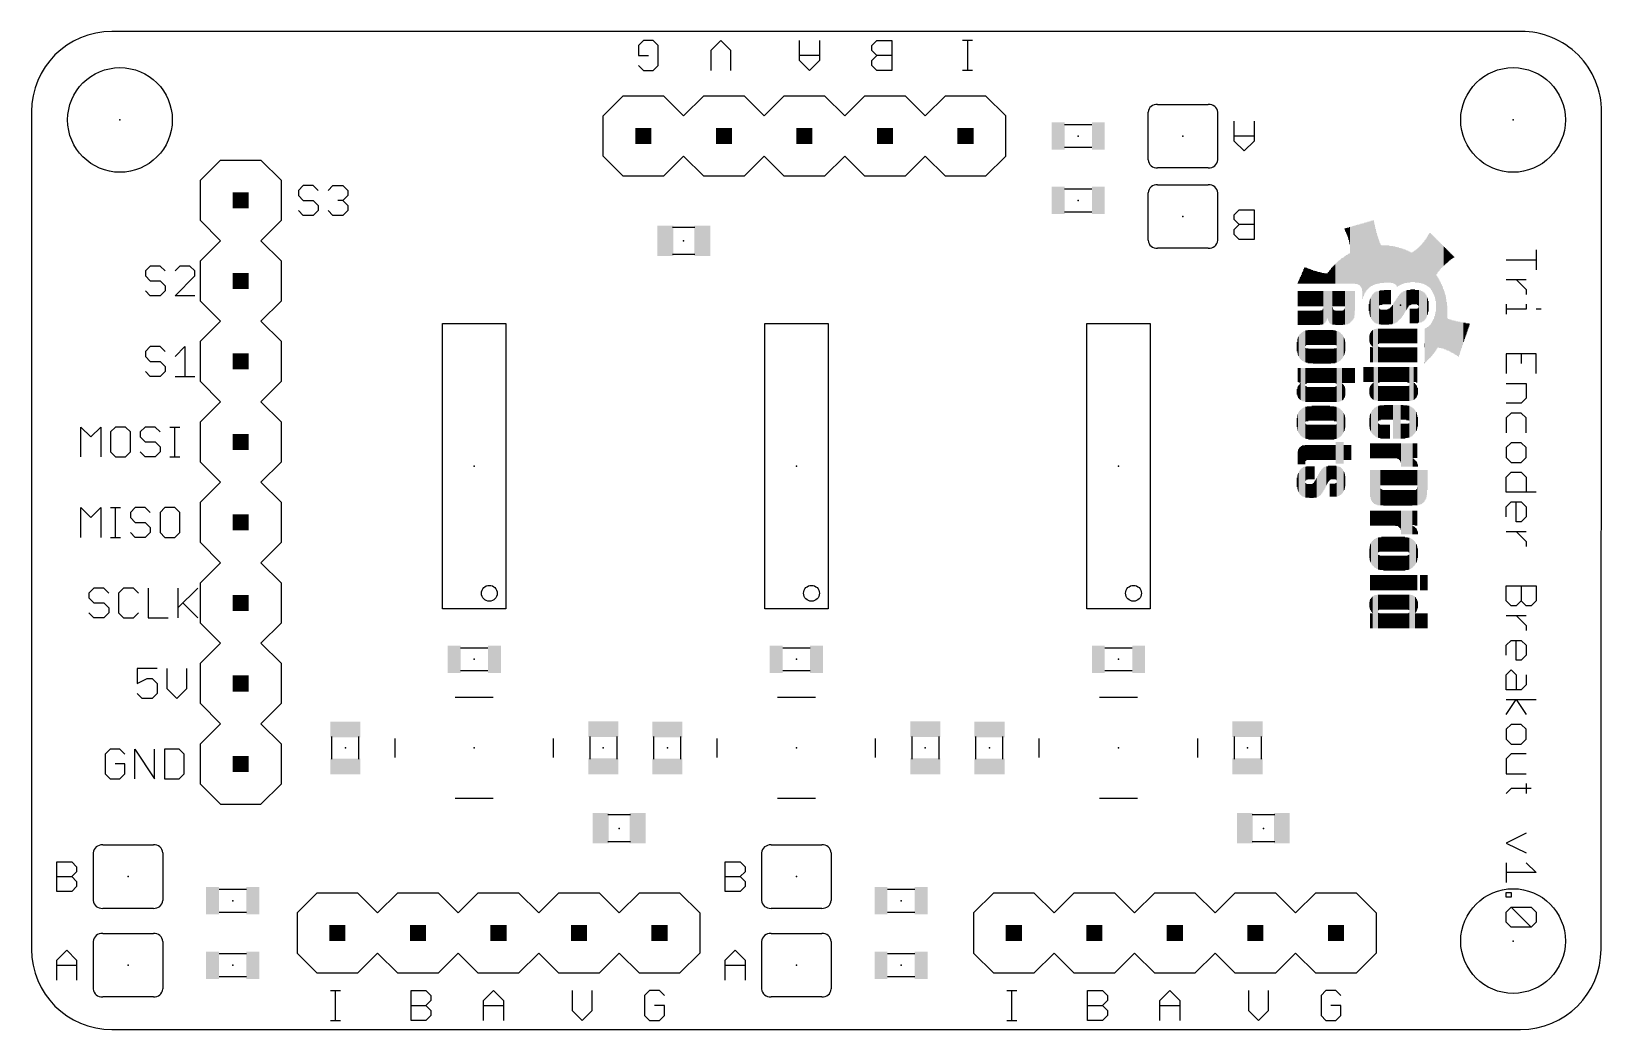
# Model space of a CAD drawing. Extents: x 0.3 to 2.25, y 0 to 1.24.
import ezdxf

# ---------------------------------------------------------------- set-up
doc = ezdxf.new("R2010")
doc.units = 0
for name, color, linetype in [('20', 53, 'CONTINUOUS'), ('21', 7, 'CONTINUOUS'), ('23', 53, 'CONTINUOUS'), ('51', 53, 'CONTINUOUS')]:
    doc.layers.add(name, color=color, linetype=linetype)

# ---------------------------------------------------------------- blocks, each defined once
blk = doc.blocks.new('RECT')
blk.add_solid([(-0.5, -0.5), (0.5, -0.5), (-0.5, 0.5), (0.5, 0.5)])

msp = doc.modelspace()

# ---------------------------------------------------------------- linework, layer by layer
at = {"layer": '20'}
for p, q in [((2.149937, 1.24), (0.4, 1.24)), ((0.3, 1.14), (0.3, 0.1)), ((2.249276, 0.099975), (2.249937, 1.140025)), ((0.4, 0), (2.149276, 0))]:
    msp.add_line(p, q, dxfattribs=at)
for centre in [(0.41, 1.13), (2.14, 1.13), (2.14, 0.11)]:
    msp.add_circle(centre, 0.065, dxfattribs=at)
for centre, radius, start, end in [((0.4, 1.14), 0.1, 90, 180), ((2.149981, 1.140044), 0.099956, 359.988969, 90.025343), ((0.4, 0.1), 0.1, 180, 270), ((2.149276, 0.1), 0.1, 269.999999, 359.985689)]:
    msp.add_arc(centre, radius, start, end, dxfattribs=at)
at = {"layer": '21'}
for p, q in [((1.059984, 1.2285), (1.053812, 1.222328)), ((1.072328, 1.2285), (1.059984, 1.2285)), ((1.0785, 1.222328), (1.072328, 1.2285)), ((1.156156, 1.2285), (1.143812, 1.216156)), ((1.1685, 1.216156), (1.156156, 1.2285)), ((1.253812, 1.203812), (1.253812, 1.2285)), ((1.2785, 1.2285), (1.2785, 1.203812)), ((1.343812, 1.222328), (1.349984, 1.2285)), ((1.349984, 1.2285), (1.3685, 1.2285)), ((1.3685, 1.2285), (1.3685, 1.191468)), ((1.4685, 1.2285), (1.456156, 1.2285)), ((1.462328, 1.2285), (1.462328, 1.191468)), ((1.053812, 1.222328), (1.053812, 1.209984)), ((1.053812, 1.209984), (1.066156, 1.209984)), ((1.0785, 1.19764), (1.0785, 1.222328)), ((1.143812, 1.216156), (1.143812, 1.191468)), ((1.1685, 1.191468), (1.1685, 1.216156)), ((1.2785, 1.209984), (1.253812, 1.209984)), ((1.343812, 1.216156), (1.343812, 1.222328)), ((1.349984, 1.209984), (1.343812, 1.216156)), ((1.343812, 1.203812), (1.349984, 1.209984)), ((1.3685, 1.209984), (1.349984, 1.209984)), ((1.053812, 1.19764), (1.059984, 1.191468)), ((1.059984, 1.191468), (1.072328, 1.191468)), ((1.072328, 1.191468), (1.0785, 1.19764)), ((1.266156, 1.191468), (1.253812, 1.203812)), ((1.2785, 1.203812), (1.266156, 1.191468)), ((1.343812, 1.19764), (1.343812, 1.203812)), ((1.349984, 1.191468), (1.343812, 1.19764)), ((1.3685, 1.191468), (1.349984, 1.191468)), ((1.4685, 1.191468), (1.456156, 1.191468)), ((1.01, 1.135), (1.035, 1.16)), ((1.035, 1.16), (1.085, 1.16)), ((1.085, 1.16), (1.11, 1.135)), ((1.11, 1.135), (1.135, 1.16)), ((1.135, 1.16), (1.185, 1.16)), ((1.21, 1.135), (1.185, 1.16)), ((1.21, 1.135), (1.235, 1.16)), ((1.235, 1.16), (1.285, 1.16)), ((1.285, 1.16), (1.31, 1.135)), ((1.31, 1.135), (1.335, 1.16)), ((1.335, 1.16), (1.385, 1.16)), ((1.385, 1.16), (1.41, 1.135)), ((1.41, 1.135), (1.435, 1.16)), ((1.435, 1.16), (1.485, 1.16)), ((1.51, 1.135), (1.485, 1.16)), ((1.01, 1.085), (1.01, 1.135)), ((1.51, 1.085), (1.51, 1.135)), ((1.686693, 1.080472), (1.686693, 1.139528)), ((1.698504, 1.14937), (1.761496, 1.14937)), ((1.773307, 1.080472), (1.773307, 1.139528)), ((1.793812, 1.103812), (1.793812, 1.1285)), ((1.8185, 1.1285), (1.8185, 1.103812)), ((1.8185, 1.109984), (1.793812, 1.109984)), ((1.806156, 1.091468), (1.793812, 1.103812)), ((1.8185, 1.103812), (1.806156, 1.091468)), ((0.51, 1.055), (0.535, 1.08)), ((0.535, 1.08), (0.585, 1.08)), ((0.585, 1.08), (0.61, 1.055)), ((1.035, 1.06), (1.01, 1.085)), ((1.11, 1.085), (1.085, 1.06)), ((1.135, 1.06), (1.11, 1.085)), ((1.185, 1.06), (1.21, 1.085)), ((1.235, 1.06), (1.21, 1.085)), ((1.31, 1.085), (1.285, 1.06)), ((1.335, 1.06), (1.31, 1.085)), ((1.41, 1.085), (1.385, 1.06)), ((1.435, 1.06), (1.41, 1.085)), ((1.485, 1.06), (1.51, 1.085)), ((0.51, 1.005), (0.51, 1.055)), ((0.61, 1.055), (0.61, 1.005)), ((1.085, 1.06), (1.035, 1.06)), ((1.185, 1.06), (1.135, 1.06)), ((1.285, 1.06), (1.235, 1.06)), ((1.385, 1.06), (1.335, 1.06)), ((1.485, 1.06), (1.435, 1.06)), ((1.761496, 1.07063), (1.698504, 1.07063)), ((0.637672, 1.048532), (0.6315, 1.04236)), ((0.6315, 1.04236), (0.6315, 1.036188)), ((0.6315, 1.036188), (0.637672, 1.030016)), ((0.650016, 1.048532), (0.637672, 1.048532)), ((0.656188, 1.04236), (0.650016, 1.048532)), ((0.668331, 1.04236), (0.674503, 1.048532)), ((0.674503, 1.048532), (0.686847, 1.048532)), ((0.686847, 1.048532), (0.693019, 1.04236)), ((0.693019, 1.036188), (0.686847, 1.030016)), ((0.693019, 1.04236), (0.693019, 1.036188)), ((1.686693, 0.980472), (1.686693, 1.039528)), ((1.698504, 1.04937), (1.761496, 1.04937)), ((1.773307, 0.980472), (1.773307, 1.039528)), ((0.637672, 1.0115), (0.6315, 1.017672)), ((0.637672, 1.030016), (0.650016, 1.030016)), ((0.650016, 1.030016), (0.656188, 1.023844)), ((0.656188, 1.017672), (0.650016, 1.0115)), ((0.656188, 1.023844), (0.656188, 1.017672)), ((0.674503, 1.0115), (0.668331, 1.017672)), ((0.686847, 1.030016), (0.680675, 1.030016)), ((0.686847, 1.030016), (0.693019, 1.023844)), ((0.693019, 1.017672), (0.686847, 1.0115)), ((0.693019, 1.023844), (0.693019, 1.017672)), ((1.793812, 1.012328), (1.799984, 1.0185)), ((1.799984, 1.0185), (1.8185, 1.0185)), ((1.8185, 1.0185), (1.8185, 0.981468)), ((0.51, 1.005), (0.535, 0.98)), ((0.585, 0.98), (0.61, 1.005)), ((0.650016, 1.0115), (0.637672, 1.0115)), ((0.686847, 1.0115), (0.674503, 1.0115)), ((1.793812, 1.006156), (1.793812, 1.012328)), ((1.799984, 0.999984), (1.793812, 1.006156)), ((1.793812, 0.993812), (1.799984, 0.999984)), ((1.8185, 0.999984), (1.799984, 0.999984)), ((0.51, 0.955), (0.535, 0.98)), ((0.585, 0.98), (0.61, 0.955)), ((1.793812, 0.98764), (1.793812, 0.993812)), ((1.799984, 0.981468), (1.793812, 0.98764)), ((1.8185, 0.981468), (1.799984, 0.981468)), ((1.761496, 0.97063), (1.698504, 0.97063)), ((2.1315, 0.956156), (2.168532, 0.956156)), ((2.168532, 0.9685), (2.168532, 0.943812)), ((0.447672, 0.948532), (0.4415, 0.94236)), ((0.4415, 0.94236), (0.4415, 0.936188)), ((0.4415, 0.936188), (0.447672, 0.930016)), ((0.460016, 0.948532), (0.447672, 0.948532)), ((0.466188, 0.94236), (0.460016, 0.948532)), ((0.484503, 0.948532), (0.478331, 0.94236)), ((0.478331, 0.9115), (0.503019, 0.936188)), ((0.496847, 0.948532), (0.484503, 0.948532)), ((0.503019, 0.94236), (0.496847, 0.948532)), ((0.503019, 0.936188), (0.503019, 0.94236)), ((0.51, 0.905), (0.51, 0.955)), ((0.61, 0.955), (0.61, 0.905)), ((0.447672, 0.9115), (0.4415, 0.917672)), ((0.447672, 0.930016), (0.460016, 0.930016)), ((0.460016, 0.930016), (0.466188, 0.923844)), ((0.466188, 0.917672), (0.460016, 0.9115)), ((0.466188, 0.923844), (0.466188, 0.917672)), ((2.1315, 0.931669), (2.156188, 0.931669)), ((2.143844, 0.931669), (2.156188, 0.919325)), ((2.156188, 0.919325), (2.156188, 0.913153)), ((0.460016, 0.9115), (0.447672, 0.9115)), ((0.503019, 0.9115), (0.478331, 0.9115)), ((0.51, 0.905), (0.535, 0.88)), ((0.585, 0.88), (0.61, 0.905)), ((2.1315, 0.900976), (2.1315, 0.888632)), ((2.156188, 0.900976), (2.156188, 0.894804)), ((0.51, 0.855), (0.535, 0.88)), ((0.585, 0.88), (0.61, 0.855)), ((2.156188, 0.894804), (2.1315, 0.894804)), ((2.174703, 0.894804), (2.168532, 0.894804)), ((0.447672, 0.848532), (0.4415, 0.84236)), ((0.4415, 0.84236), (0.4415, 0.836188)), ((0.460016, 0.848532), (0.447672, 0.848532)), ((0.466188, 0.84236), (0.460016, 0.848532)), ((0.478331, 0.836188), (0.490675, 0.848532)), ((0.490675, 0.848532), (0.490675, 0.8115)), ((0.51, 0.805), (0.51, 0.855)), ((0.61, 0.855), (0.61, 0.805)), ((2.168532, 0.83959), (2.1315, 0.83959)), ((2.1315, 0.83959), (2.1315, 0.814902)), ((2.150016, 0.83959), (2.150016, 0.827246)), ((2.168532, 0.814902), (2.168532, 0.83959)), ((0.4415, 0.836188), (0.447672, 0.830016)), ((0.447672, 0.830016), (0.460016, 0.830016)), ((0.460016, 0.830016), (0.466188, 0.823844)), ((0.466188, 0.823844), (0.466188, 0.817672)), ((0.447672, 0.8115), (0.4415, 0.817672)), ((0.460016, 0.8115), (0.447672, 0.8115)), ((0.466188, 0.817672), (0.460016, 0.8115)), ((0.478331, 0.8115), (0.503019, 0.8115)), ((0.535, 0.78), (0.51, 0.805)), ((0.61, 0.805), (0.585, 0.78)), ((2.1315, 0.802759), (2.156188, 0.802759)), ((2.156188, 0.802759), (2.156188, 0.784243)), ((0.51, 0.755), (0.535, 0.78)), ((0.585, 0.78), (0.61, 0.755)), ((2.156188, 0.784243), (2.150016, 0.778071)), ((2.150016, 0.778071), (2.1315, 0.778071)), ((2.137672, 0.765927), (2.1315, 0.759755)), ((2.150016, 0.765927), (2.137672, 0.765927)), ((2.156188, 0.759755), (2.150016, 0.765927)), ((0.3615, 0.7115), (0.3615, 0.748532)), ((0.3615, 0.748532), (0.373844, 0.736188)), ((0.373844, 0.736188), (0.386188, 0.748532)), ((0.386188, 0.748532), (0.386188, 0.7115)), ((0.404503, 0.748532), (0.398331, 0.74236)), ((0.398331, 0.74236), (0.398331, 0.717672)), ((0.416847, 0.748532), (0.404503, 0.748532)), ((0.423019, 0.74236), (0.416847, 0.748532)), ((0.423019, 0.717672), (0.423019, 0.74236)), ((0.441335, 0.748532), (0.435163, 0.74236)), ((0.435163, 0.74236), (0.435163, 0.736188)), ((0.453679, 0.748532), (0.441335, 0.748532)), ((0.459851, 0.74236), (0.453679, 0.748532)), ((0.471994, 0.748532), (0.484338, 0.748532)), ((0.478166, 0.7115), (0.478166, 0.748532)), ((0.51, 0.705), (0.51, 0.755)), ((0.61, 0.755), (0.61, 0.705)), ((2.1315, 0.759755), (2.1315, 0.741239)), ((2.156188, 0.741239), (2.156188, 0.759755)), ((0.435163, 0.736188), (0.441335, 0.730016)), ((0.441335, 0.730016), (0.453679, 0.730016)), ((0.453679, 0.730016), (0.459851, 0.723844)), ((0.459851, 0.723844), (0.459851, 0.717672)), ((2.137672, 0.729096), (2.1315, 0.722924)), ((2.1315, 0.722924), (2.1315, 0.71058)), ((2.150016, 0.729096), (2.137672, 0.729096)), ((2.156188, 0.722924), (2.150016, 0.729096)), ((2.156188, 0.71058), (2.156188, 0.722924)), ((0.398331, 0.717672), (0.404503, 0.7115)), ((0.404503, 0.7115), (0.416847, 0.7115)), ((0.416847, 0.7115), (0.423019, 0.717672)), ((0.441335, 0.7115), (0.435163, 0.717672)), ((0.453679, 0.7115), (0.441335, 0.7115)), ((0.459851, 0.717672), (0.453679, 0.7115)), ((0.471994, 0.7115), (0.484338, 0.7115)), ((0.535, 0.68), (0.51, 0.705)), ((0.61, 0.705), (0.585, 0.68)), ((2.1315, 0.71058), (2.137672, 0.704408)), ((2.137672, 0.704408), (2.150016, 0.704408)), ((2.150016, 0.704408), (2.156188, 0.71058)), ((2.1315, 0.686092), (2.137672, 0.692264)), ((2.1315, 0.667577), (2.1315, 0.686092)), ((2.137672, 0.692264), (2.150016, 0.692264)), ((2.150016, 0.692264), (2.156188, 0.686092)), ((2.156188, 0.686092), (2.156188, 0.667577)), ((0.51, 0.655), (0.535, 0.68)), ((0.585, 0.68), (0.61, 0.655)), ((2.168532, 0.667577), (2.1315, 0.667577)), ((0.3615, 0.6115), (0.3615, 0.648532)), ((0.3615, 0.648532), (0.373844, 0.636188)), ((0.373844, 0.636188), (0.386188, 0.648532)), ((0.386188, 0.648532), (0.386188, 0.6115)), ((0.398331, 0.648532), (0.410675, 0.648532)), ((0.404503, 0.6115), (0.404503, 0.648532)), ((0.429058, 0.648532), (0.422886, 0.64236)), ((0.441401, 0.648532), (0.429058, 0.648532)), ((0.447573, 0.64236), (0.441401, 0.648532)), ((0.465889, 0.648532), (0.459717, 0.64236)), ((0.478233, 0.648532), (0.465889, 0.648532)), ((0.484405, 0.64236), (0.478233, 0.648532)), ((0.51, 0.605), (0.51, 0.655)), ((0.61, 0.655), (0.61, 0.605)), ((2.1315, 0.649261), (2.137672, 0.655433)), ((2.1315, 0.636917), (2.1315, 0.649261)), ((2.137672, 0.655433), (2.150016, 0.655433)), ((2.143844, 0.630745), (2.143844, 0.655433)), ((2.150016, 0.655433), (2.156188, 0.649261)), ((2.156188, 0.649261), (2.156188, 0.636917)), ((0.422886, 0.64236), (0.422886, 0.636188)), ((0.422886, 0.636188), (0.429058, 0.630016)), ((0.429058, 0.630016), (0.441401, 0.630016)), ((0.441401, 0.630016), (0.447573, 0.623844)), ((0.459717, 0.64236), (0.459717, 0.617672)), ((0.484405, 0.617672), (0.484405, 0.64236)), ((2.150016, 0.630745), (2.143844, 0.630745)), ((2.156188, 0.636917), (2.150016, 0.630745)), ((0.398331, 0.6115), (0.410675, 0.6115)), ((0.429058, 0.6115), (0.422886, 0.617672)), ((0.441401, 0.6115), (0.429058, 0.6115)), ((0.447573, 0.617672), (0.441401, 0.6115)), ((0.447573, 0.623844), (0.447573, 0.617672)), ((0.459717, 0.617672), (0.465889, 0.6115)), ((0.465889, 0.6115), (0.478233, 0.6115)), ((0.478233, 0.6115), (0.484405, 0.617672)), ((0.51, 0.605), (0.535, 0.58)), ((0.585, 0.58), (0.61, 0.605)), ((2.1315, 0.618601), (2.156188, 0.618601)), ((2.143844, 0.618601), (2.156188, 0.606258)), ((2.156188, 0.606258), (2.156188, 0.600086)), ((0.51, 0.555), (0.535, 0.58)), ((0.585, 0.58), (0.61, 0.555)), ((0.377672, 0.548532), (0.3715, 0.54236)), ((0.390016, 0.548532), (0.377672, 0.548532)), ((0.396188, 0.54236), (0.390016, 0.548532)), ((0.414503, 0.548532), (0.408331, 0.54236)), ((0.426847, 0.548532), (0.414503, 0.548532)), ((0.433019, 0.54236), (0.426847, 0.548532)), ((0.445163, 0.548532), (0.445163, 0.5115)), ((0.481994, 0.548532), (0.481994, 0.5115)), ((0.481994, 0.523844), (0.506682, 0.548532)), ((0.51, 0.505), (0.51, 0.555)), ((0.61, 0.555), (0.61, 0.505)), ((2.1315, 0.551077), (2.168532, 0.551077)), ((2.1315, 0.532561), (2.1315, 0.551077)), ((2.150016, 0.551077), (2.150016, 0.532561)), ((2.168532, 0.551077), (2.168532, 0.532561)), ((0.3715, 0.54236), (0.3715, 0.536188)), ((0.3715, 0.536188), (0.377672, 0.530016)), ((0.377672, 0.530016), (0.390016, 0.530016)), ((0.390016, 0.530016), (0.396188, 0.523844)), ((0.408331, 0.54236), (0.408331, 0.517672)), ((0.488166, 0.530016), (0.506682, 0.5115)), ((2.137672, 0.526389), (2.1315, 0.532561)), ((2.150016, 0.532561), (2.143844, 0.526389)), ((2.156188, 0.526389), (2.150016, 0.532561)), ((2.168532, 0.532561), (2.16236, 0.526389)), ((0.377672, 0.5115), (0.3715, 0.517672)), ((0.390016, 0.5115), (0.377672, 0.5115)), ((0.396188, 0.517672), (0.390016, 0.5115)), ((0.396188, 0.523844), (0.396188, 0.517672)), ((0.408331, 0.517672), (0.414503, 0.5115)), ((0.414503, 0.5115), (0.426847, 0.5115)), ((0.426847, 0.5115), (0.433019, 0.517672)), ((0.445163, 0.5115), (0.469851, 0.5115)), ((2.1315, 0.514246), (2.156188, 0.514246)), ((2.143844, 0.526389), (2.137672, 0.526389)), ((2.143844, 0.514246), (2.156188, 0.501902)), ((2.16236, 0.526389), (2.156188, 0.526389)), ((0.535, 0.48), (0.51, 0.505)), ((0.61, 0.505), (0.585, 0.48)), ((2.156188, 0.501902), (2.156188, 0.49573)), ((0.51, 0.455), (0.535, 0.48)), ((0.585, 0.48), (0.61, 0.455)), ((2.1315, 0.477381), (2.137672, 0.483553)), ((2.1315, 0.465037), (2.1315, 0.477381)), ((2.137672, 0.483553), (2.150016, 0.483553)), ((2.143844, 0.458865), (2.143844, 0.483553)), ((2.150016, 0.483553), (2.156188, 0.477381)), ((2.156188, 0.477381), (2.156188, 0.465037)), ((0.456188, 0.448532), (0.4315, 0.448532)), ((0.4315, 0.448532), (0.4315, 0.430016)), ((0.468331, 0.448532), (0.468331, 0.423844)), ((0.493019, 0.423844), (0.493019, 0.448532)), ((0.51, 0.405), (0.51, 0.455)), ((0.61, 0.455), (0.61, 0.405)), ((2.150016, 0.458865), (2.143844, 0.458865)), ((2.156188, 0.465037), (2.150016, 0.458865)), ((0.4315, 0.430016), (0.443844, 0.436188)), ((0.443844, 0.436188), (0.450016, 0.436188)), ((0.450016, 0.436188), (0.456188, 0.430016)), ((0.456188, 0.430016), (0.456188, 0.417672)), ((2.1315, 0.44055), (2.137672, 0.446721)), ((2.1315, 0.422034), (2.1315, 0.44055)), ((2.137672, 0.446721), (2.143844, 0.44055)), ((2.143844, 0.44055), (2.143844, 0.422034)), ((2.156188, 0.44055), (2.156188, 0.428206)), ((0.437672, 0.4115), (0.4315, 0.417672)), ((0.450016, 0.4115), (0.437672, 0.4115)), ((0.456188, 0.417672), (0.450016, 0.4115)), ((0.468331, 0.423844), (0.480675, 0.4115)), ((0.480675, 0.4115), (0.493019, 0.423844)), ((0.826378, 0.412992), (0.873622, 0.412992)), ((1.226378, 0.412992), (1.273622, 0.412992)), ((1.626378, 0.412992), (1.673622, 0.412992)), ((2.150016, 0.422034), (2.1315, 0.422034)), ((2.1315, 0.40989), (2.168532, 0.40989)), ((2.1315, 0.391374), (2.143844, 0.40989)), ((2.143844, 0.40989), (2.156188, 0.391374)), ((2.156188, 0.428206), (2.150016, 0.422034)), ((0.535, 0.38), (0.51, 0.405)), ((0.61, 0.405), (0.585, 0.38)), ((0.51, 0.355), (0.535, 0.38)), ((0.585, 0.38), (0.61, 0.355)), ((2.137672, 0.379197), (2.1315, 0.373025)), ((2.1315, 0.373025), (2.1315, 0.360681)), ((2.150016, 0.379197), (2.137672, 0.379197)), ((2.156188, 0.373025), (2.150016, 0.379197)), ((2.156188, 0.360681), (2.156188, 0.373025)), ((0.51, 0.305), (0.51, 0.355)), ((0.61, 0.355), (0.61, 0.305)), ((0.751575, 0.338189), (0.751575, 0.361811)), ((0.948425, 0.338189), (0.948425, 0.361811)), ((1.151575, 0.338189), (1.151575, 0.361811)), ((1.348425, 0.338189), (1.348425, 0.361811)), ((1.551575, 0.338189), (1.551575, 0.361811)), ((1.748425, 0.338189), (1.748425, 0.361811)), ((2.1315, 0.360681), (2.137672, 0.354509)), ((2.137672, 0.354509), (2.150016, 0.354509)), ((2.150016, 0.354509), (2.156188, 0.360681)), ((0.397672, 0.348532), (0.3915, 0.34236)), ((0.3915, 0.34236), (0.3915, 0.317672)), ((0.410016, 0.348532), (0.397672, 0.348532)), ((0.416188, 0.34236), (0.410016, 0.348532)), ((0.428331, 0.3115), (0.428331, 0.348532)), ((0.428331, 0.348532), (0.453019, 0.3115)), ((0.453019, 0.3115), (0.453019, 0.348532)), ((0.465163, 0.348532), (0.465163, 0.3115)), ((0.483679, 0.348532), (0.465163, 0.348532)), ((0.489851, 0.34236), (0.483679, 0.348532)), ((0.489851, 0.317672), (0.489851, 0.34236)), ((2.137672, 0.342366), (2.1315, 0.336194)), ((2.1315, 0.336194), (2.1315, 0.317678)), ((2.156188, 0.342366), (2.137672, 0.342366)), ((0.3915, 0.317672), (0.397672, 0.3115)), ((0.416188, 0.330016), (0.403844, 0.330016)), ((0.410016, 0.3115), (0.416188, 0.317672)), ((0.416188, 0.317672), (0.416188, 0.330016)), ((0.483679, 0.3115), (0.489851, 0.317672)), ((2.1315, 0.317678), (2.156188, 0.317678)), ((0.397672, 0.3115), (0.410016, 0.3115)), ((0.465163, 0.3115), (0.483679, 0.3115)), ((0.51, 0.305), (0.535, 0.28)), ((0.585, 0.28), (0.61, 0.305)), ((2.137672, 0.299362), (2.1315, 0.29319)), ((2.16236, 0.299362), (2.137672, 0.299362)), ((2.156188, 0.305534), (2.156188, 0.29319)), ((0.535, 0.28), (0.585, 0.28)), ((0.873622, 0.287008), (0.826378, 0.287008)), ((1.273622, 0.287008), (1.226378, 0.287008)), ((1.673622, 0.287008), (1.626378, 0.287008)), ((2.156188, 0.244149), (2.1315, 0.231805)), ((0.376693, 0.219528), (0.376693, 0.160472)), ((0.388504, 0.22937), (0.451496, 0.22937)), ((0.463307, 0.219528), (0.463307, 0.160472)), ((1.206693, 0.219528), (1.206693, 0.160472)), ((1.218504, 0.22937), (1.281496, 0.22937)), ((1.293307, 0.219528), (1.293307, 0.160472)), ((2.1315, 0.231805), (2.156188, 0.219461)), ((0.3315, 0.1715), (0.3315, 0.208532)), ((0.3315, 0.208532), (0.350016, 0.208532)), ((0.350016, 0.208532), (0.356188, 0.20236)), ((0.356188, 0.196188), (0.350016, 0.190016)), ((0.356188, 0.20236), (0.356188, 0.196188)), ((1.1615, 0.1715), (1.1615, 0.208532)), ((1.1615, 0.208532), (1.180016, 0.208532)), ((1.180016, 0.208532), (1.186188, 0.20236)), ((1.186188, 0.196188), (1.180016, 0.190016)), ((1.186188, 0.20236), (1.186188, 0.196188)), ((2.1315, 0.207317), (2.1315, 0.182629)), ((2.156188, 0.207317), (2.168532, 0.194973)), ((0.3315, 0.190016), (0.350016, 0.190016)), ((0.350016, 0.190016), (0.356188, 0.183844)), ((0.356188, 0.177672), (0.350016, 0.1715)), ((0.356188, 0.183844), (0.356188, 0.177672)), ((1.1615, 0.190016), (1.180016, 0.190016)), ((1.180016, 0.190016), (1.186188, 0.183844)), ((1.186188, 0.177672), (1.180016, 0.1715)), ((1.186188, 0.183844), (1.186188, 0.177672)), ((2.168532, 0.194973), (2.1315, 0.194973)), ((0.350016, 0.1715), (0.3315, 0.1715)), ((0.655, 0.17), (0.63, 0.145)), ((0.655, 0.17), (0.705, 0.17)), ((0.705, 0.17), (0.73, 0.145)), ((0.73, 0.145), (0.755, 0.17)), ((0.755, 0.17), (0.805, 0.17)), ((0.805, 0.17), (0.83, 0.145)), ((0.83, 0.145), (0.855, 0.17)), ((0.855, 0.17), (0.905, 0.17)), ((0.905, 0.17), (0.93, 0.145)), ((0.955, 0.17), (0.93, 0.145)), ((0.955, 0.17), (1.005, 0.17)), ((1.005, 0.17), (1.03, 0.145)), ((1.03, 0.145), (1.055, 0.17)), ((1.055, 0.17), (1.105, 0.17)), ((1.105, 0.17), (1.13, 0.145)), ((1.180016, 0.1715), (1.1615, 0.1715)), ((1.495, 0.17), (1.47, 0.145)), ((1.495, 0.17), (1.545, 0.17)), ((1.545, 0.17), (1.57, 0.145)), ((1.57, 0.145), (1.595, 0.17)), ((1.595, 0.17), (1.645, 0.17)), ((1.645, 0.17), (1.67, 0.145)), ((1.67, 0.145), (1.695, 0.17)), ((1.695, 0.17), (1.745, 0.17)), ((1.745, 0.17), (1.77, 0.145)), ((1.795, 0.17), (1.77, 0.145)), ((1.795, 0.17), (1.845, 0.17)), ((1.845, 0.17), (1.87, 0.145)), ((1.87, 0.145), (1.895, 0.17)), ((1.895, 0.17), (1.945, 0.17)), ((1.945, 0.17), (1.97, 0.145)), ((2.1315, 0.170486), (2.137672, 0.170486)), ((2.1315, 0.164314), (2.1315, 0.170486)), ((2.137672, 0.164314), (2.1315, 0.164314)), ((2.137672, 0.170486), (2.137672, 0.164314)), ((0.451496, 0.15063), (0.388504, 0.15063)), ((0.63, 0.145), (0.63, 0.095)), ((1.13, 0.145), (1.13, 0.095)), ((1.281496, 0.15063), (1.218504, 0.15063)), ((1.47, 0.145), (1.47, 0.095)), ((1.97, 0.145), (1.97, 0.095)), ((2.1315, 0.145898), (2.137672, 0.15207)), ((2.1315, 0.133554), (2.1315, 0.145898)), ((2.137672, 0.15207), (2.16236, 0.15207)), ((2.137672, 0.15207), (2.16236, 0.127382)), ((2.16236, 0.15207), (2.168532, 0.145898)), ((2.168532, 0.145898), (2.168532, 0.133554)), ((0.388504, 0.11937), (0.451496, 0.11937)), ((1.218504, 0.11937), (1.281496, 0.11937)), ((2.137672, 0.127382), (2.1315, 0.133554)), ((2.16236, 0.127382), (2.137672, 0.127382)), ((2.168532, 0.133554), (2.16236, 0.127382)), ((0.3315, 0.086188), (0.343844, 0.098532)), ((0.343844, 0.098532), (0.356188, 0.086188)), ((0.376693, 0.109528), (0.376693, 0.050472)), ((0.463307, 0.109528), (0.463307, 0.050472)), ((1.1615, 0.086188), (1.173844, 0.098532)), ((1.173844, 0.098532), (1.186188, 0.086188)), ((1.206693, 0.109528), (1.206693, 0.050472)), ((1.293307, 0.109528), (1.293307, 0.050472)), ((0.3315, 0.0615), (0.3315, 0.086188)), ((0.3315, 0.080016), (0.356188, 0.080016)), ((0.356188, 0.086188), (0.356188, 0.0615)), ((0.63, 0.095), (0.655, 0.07)), ((0.73, 0.095), (0.705, 0.07)), ((0.755, 0.07), (0.73, 0.095)), ((0.83, 0.095), (0.805, 0.07)), ((0.855, 0.07), (0.83, 0.095)), ((0.93, 0.095), (0.905, 0.07)), ((0.93, 0.095), (0.955, 0.07)), ((1.03, 0.095), (1.005, 0.07)), ((1.055, 0.07), (1.03, 0.095)), ((1.13, 0.095), (1.105, 0.07)), ((1.1615, 0.0615), (1.1615, 0.086188)), ((1.1615, 0.080016), (1.186188, 0.080016)), ((1.186188, 0.086188), (1.186188, 0.0615)), ((1.47, 0.095), (1.495, 0.07)), ((1.57, 0.095), (1.545, 0.07)), ((1.595, 0.07), (1.57, 0.095)), ((1.67, 0.095), (1.645, 0.07)), ((1.695, 0.07), (1.67, 0.095)), ((1.77, 0.095), (1.745, 0.07)), ((1.77, 0.095), (1.795, 0.07)), ((1.87, 0.095), (1.845, 0.07)), ((1.895, 0.07), (1.87, 0.095)), ((1.97, 0.095), (1.945, 0.07)), ((0.705, 0.07), (0.655, 0.07)), ((0.805, 0.07), (0.755, 0.07)), ((0.905, 0.07), (0.855, 0.07)), ((1.005, 0.07), (0.955, 0.07)), ((1.105, 0.07), (1.055, 0.07)), ((1.545, 0.07), (1.495, 0.07)), ((1.645, 0.07), (1.595, 0.07)), ((1.745, 0.07), (1.695, 0.07)), ((1.845, 0.07), (1.795, 0.07)), ((1.945, 0.07), (1.895, 0.07)), ((0.451496, 0.04063), (0.388504, 0.04063)), ((0.6715, 0.048532), (0.683844, 0.048532)), ((0.677672, 0.0115), (0.677672, 0.048532)), ((0.7715, 0.0115), (0.7715, 0.048532)), ((0.7715, 0.048532), (0.790016, 0.048532)), ((0.790016, 0.048532), (0.796188, 0.04236)), ((0.796188, 0.04236), (0.796188, 0.036188)), ((0.8615, 0.036188), (0.873844, 0.048532)), ((0.873844, 0.048532), (0.886188, 0.036188)), ((0.9715, 0.048532), (0.9715, 0.023844)), ((0.996188, 0.023844), (0.996188, 0.048532)), ((1.067672, 0.048532), (1.0615, 0.04236)), ((1.0615, 0.04236), (1.0615, 0.017672)), ((1.080016, 0.048532), (1.067672, 0.048532)), ((1.086188, 0.04236), (1.080016, 0.048532)), ((1.281496, 0.04063), (1.218504, 0.04063)), ((1.5115, 0.048532), (1.523844, 0.048532)), ((1.517672, 0.0115), (1.517672, 0.048532)), ((1.6115, 0.0115), (1.6115, 0.048532)), ((1.6115, 0.048532), (1.630016, 0.048532)), ((1.630016, 0.048532), (1.636188, 0.04236)), ((1.636188, 0.04236), (1.636188, 0.036188)), ((1.7015, 0.036188), (1.713844, 0.048532)), ((1.713844, 0.048532), (1.726188, 0.036188)), ((1.8115, 0.048532), (1.8115, 0.023844)), ((1.836188, 0.023844), (1.836188, 0.048532)), ((1.907672, 0.048532), (1.9015, 0.04236)), ((1.9015, 0.04236), (1.9015, 0.017672)), ((1.920016, 0.048532), (1.907672, 0.048532)), ((1.926188, 0.04236), (1.920016, 0.048532)), ((0.7715, 0.030016), (0.790016, 0.030016)), ((0.796188, 0.036188), (0.790016, 0.030016)), ((0.790016, 0.030016), (0.796188, 0.023844)), ((0.796188, 0.023844), (0.796188, 0.017672)), ((0.8615, 0.0115), (0.8615, 0.036188)), ((0.8615, 0.030016), (0.886188, 0.030016)), ((0.886188, 0.036188), (0.886188, 0.0115)), ((0.9715, 0.023844), (0.983844, 0.0115)), ((0.983844, 0.0115), (0.996188, 0.023844)), ((1.086188, 0.030016), (1.073844, 0.030016)), ((1.086188, 0.017672), (1.086188, 0.030016)), ((1.6115, 0.030016), (1.630016, 0.030016)), ((1.636188, 0.036188), (1.630016, 0.030016)), ((1.630016, 0.030016), (1.636188, 0.023844)), ((1.636188, 0.023844), (1.636188, 0.017672)), ((1.7015, 0.0115), (1.7015, 0.036188)), ((1.7015, 0.030016), (1.726188, 0.030016)), ((1.726188, 0.036188), (1.726188, 0.0115)), ((1.8115, 0.023844), (1.823844, 0.0115)), ((1.823844, 0.0115), (1.836188, 0.023844)), ((1.926188, 0.030016), (1.913844, 0.030016)), ((1.926188, 0.017672), (1.926188, 0.030016)), ((0.6715, 0.0115), (0.683844, 0.0115)), ((0.790016, 0.0115), (0.7715, 0.0115)), ((0.796188, 0.017672), (0.790016, 0.0115)), ((1.0615, 0.017672), (1.067672, 0.0115)), ((1.067672, 0.0115), (1.080016, 0.0115)), ((1.080016, 0.0115), (1.086188, 0.017672)), ((1.5115, 0.0115), (1.523844, 0.0115)), ((1.630016, 0.0115), (1.6115, 0.0115)), ((1.636188, 0.017672), (1.630016, 0.0115)), ((1.9015, 0.017672), (1.907672, 0.0115)), ((1.907672, 0.0115), (1.920016, 0.0115)), ((1.920016, 0.0115), (1.926188, 0.017672))]:
    msp.add_line(p, q, dxfattribs=at)
for centre in [(0.868701, 0.542028), (1.268701, 0.542028), (1.668701, 0.542028)]:
    msp.add_circle(centre, 0.009843, dxfattribs=at)
for centre, radius, start, end in [((1.69752, 1.138543), 0.010871, 84.805571, 174.805571), ((1.76248, 1.138543), 0.010871, 5.194429, 95.194429), ((1.69751, 1.081445), 0.010861, 185.137076, 275.251782), ((1.76248, 1.081457), 0.010871, 264.805571, 354.805571), ((1.69752, 1.038543), 0.010871, 84.805571, 174.805571), ((1.76248, 1.038543), 0.010871, 5.194429, 95.194429), ((1.69751, 0.981445), 0.010861, 185.137076, 275.251782), ((1.76248, 0.981457), 0.010871, 264.805571, 354.805571), ((0.38752, 0.218543), 0.010871, 84.805571, 174.805571), ((0.45249, 0.218555), 0.010861, 5.137076, 95.251782), ((1.21752, 0.218543), 0.010871, 84.805571, 174.805571), ((1.28249, 0.218555), 0.010861, 5.137076, 95.251782), ((0.38752, 0.161457), 0.010871, 185.194429, 275.194429), ((0.45248, 0.161457), 0.010871, 264.805571, 354.805571), ((1.21752, 0.161457), 0.010871, 185.194429, 275.194429), ((1.28248, 0.161457), 0.010871, 264.805571, 354.805571), ((0.38752, 0.108543), 0.010871, 84.805571, 174.805571), ((0.45249, 0.108555), 0.010861, 5.137076, 95.251782), ((1.21752, 0.108543), 0.010871, 84.805571, 174.805571), ((1.28249, 0.108555), 0.010861, 5.137076, 95.251782), ((0.38752, 0.051457), 0.010871, 185.194429, 275.194429), ((0.45248, 0.051457), 0.010871, 264.805571, 354.805571), ((1.21752, 0.051457), 0.010871, 185.194429, 275.194429), ((1.28248, 0.051457), 0.010871, 264.805571, 354.805571)]:
    msp.add_arc(centre, radius, start, end, dxfattribs=at)
at = {"layer": '23'}
for p in [(0.41, 1.13), (2.14, 1.13), (1.46, 1.11), (1.6, 1.11), (1.73, 1.11), (1.6, 1.03), (1.73, 1.01), (1.11, 0.98), (2, 0.9), (0.85, 0.7), (1.25, 0.7), (1.65, 0.7), (0.85, 0.46), (1.25, 0.46), (1.65, 0.46), (0.69, 0.35), (0.85, 0.35), (1.01, 0.35), (1.09, 0.35), (1.25, 0.35), (1.41, 0.35), (1.49, 0.35), (1.65, 0.35), (1.81, 0.35), (0.56, 0.33), (1.03, 0.25), (1.83, 0.25), (0.42, 0.19), (1.25, 0.19), (0.55, 0.16), (1.38, 0.16), (0.68, 0.12), (1.52, 0.12), (2.14, 0.11), (0.42, 0.08), (0.55, 0.08), (1.25, 0.08), (1.38, 0.08)]:
    msp.add_point(p, dxfattribs=at)
at = {"layer": '51'}
for p, q in [((1.617008, 1.124016), (1.582992, 1.124016)), ((1.582992, 1.095984), (1.617008, 1.095984)), ((1.617008, 1.044016), (1.582992, 1.044016)), ((1.582992, 1.015984), (1.617008, 1.015984)), ((1.124016, 0.996496), (1.095984, 0.996496)), ((1.124016, 0.962992), (1.095984, 0.962992)), ((0.81063, 0.877165), (0.88937, 0.877165)), ((0.81063, 0.522835), (0.81063, 0.877165)), ((0.88937, 0.877165), (0.88937, 0.522835)), ((1.21063, 0.877165), (1.28937, 0.877165)), ((1.21063, 0.522835), (1.21063, 0.877165)), ((1.28937, 0.877165), (1.28937, 0.522835)), ((1.61063, 0.877165), (1.68937, 0.877165)), ((1.61063, 0.522835), (1.61063, 0.877165)), ((1.68937, 0.877165), (1.68937, 0.522835)), ((0.88937, 0.522835), (0.81063, 0.522835)), ((1.28937, 0.522835), (1.21063, 0.522835)), ((1.68937, 0.522835), (1.61063, 0.522835)), ((0.867008, 0.474016), (0.832992, 0.474016)), ((1.267008, 0.474016), (1.232992, 0.474016)), ((1.667008, 0.474016), (1.632992, 0.474016)), ((0.832992, 0.445984), (0.867008, 0.445984)), ((1.232992, 0.445984), (1.267008, 0.445984)), ((1.632992, 0.445984), (1.667008, 0.445984)), ((0.672992, 0.335984), (0.672992, 0.364016)), ((0.706496, 0.335984), (0.706496, 0.364016)), ((0.993504, 0.364016), (0.993504, 0.335984)), ((1.027008, 0.364016), (1.027008, 0.335984)), ((1.072992, 0.335984), (1.072992, 0.364016)), ((1.106496, 0.335984), (1.106496, 0.364016)), ((1.393504, 0.364016), (1.393504, 0.335984)), ((1.427008, 0.364016), (1.427008, 0.335984)), ((1.472992, 0.335984), (1.472992, 0.364016)), ((1.506496, 0.335984), (1.506496, 0.364016)), ((1.793504, 0.364016), (1.793504, 0.335984)), ((1.827008, 0.364016), (1.827008, 0.335984)), ((1.015984, 0.267008), (1.044016, 0.267008)), ((1.815984, 0.267008), (1.844016, 0.267008)), ((1.015984, 0.233504), (1.044016, 0.233504)), ((1.815984, 0.233504), (1.844016, 0.233504)), ((0.567008, 0.174016), (0.532992, 0.174016)), ((1.397008, 0.174016), (1.362992, 0.174016)), ((0.532992, 0.145984), (0.567008, 0.145984)), ((1.362992, 0.145984), (1.397008, 0.145984)), ((0.567008, 0.094016), (0.532992, 0.094016)), ((1.397008, 0.094016), (1.362992, 0.094016)), ((0.532992, 0.065984), (0.567008, 0.065984)), ((1.362992, 0.065984), (1.397008, 0.065984))]:
    msp.add_line(p, q, dxfattribs=at)

# ---------------------------------------------------------------- block references
at = {"layer": '21', "yscale": 0.0006, "rotation": 270}
for p, xscale in [((1.9304, 0.9948), 0.0006), ((1.931, 0.9942), 0.0018), ((1.9316, 0.9936), 0.003), ((1.9322, 0.9933), 0.0048), ((1.9328, 0.9927), 0.006), ((1.9334, 0.9918), 0.0078), ((1.934, 0.9915), 0.0096), ((1.9346, 0.9906), 0.0114), ((1.9352, 0.9897), 0.0132), ((1.9358, 0.9885), 0.0156), ((1.9364, 0.9876), 0.0186), ((1.937, 0.9861), 0.0216), ((1.9376, 0.9618), 0.0702), ((1.9382, 0.9621), 0.0708), ((1.9388, 0.9621), 0.0708), ((1.9394, 0.9621), 0.0708), ((1.94, 0.9621), 0.0708), ((1.9406, 0.9624), 0.0714), ((1.9412, 0.9624), 0.0714), ((1.9418, 0.9624), 0.0714), ((1.9424, 0.9627), 0.072), ((1.943, 0.9627), 0.072), ((1.9436, 0.9627), 0.072), ((1.9442, 0.9624), 0.0726), ((1.9448, 0.9627), 0.0732), ((1.9454, 0.9627), 0.0732), ((1.946, 0.9627), 0.0732), ((1.9466, 0.963), 0.0738), ((1.9472, 0.9627), 0.0744), ((1.9478, 0.9627), 0.0744), ((1.9484, 0.9624), 0.075), ((1.949, 0.9627), 0.0756), ((1.9496, 0.9624), 0.0762), ((1.9502, 0.9621), 0.0768), ((1.9508, 0.9621), 0.078), ((1.9514, 0.9615), 0.0792), ((1.952, 0.9609), 0.0804), ((1.9526, 0.9594), 0.0834), ((1.9532, 0.9546), 0.0942), ((1.9538, 0.9558), 0.0918), ((1.9544, 0.9564), 0.0906), ((1.955, 0.9576), 0.0894), ((1.9556, 0.9582), 0.0882), ((1.9562, 0.9588), 0.087), ((1.9568, 0.9591), 0.0864), ((1.9574, 0.96), 0.0858), ((1.958, 0.9606), 0.0846), ((1.9586, 0.9609), 0.084), ((1.9592, 0.9615), 0.084), ((1.9598, 0.9618), 0.0834), ((1.9604, 0.9621), 0.0828), ((1.961, 0.9624), 0.0822), ((1.9616, 0.963), 0.0822), ((1.9622, 0.9633), 0.0816), ((1.9628, 0.9636), 0.081), ((1.9634, 0.9639), 0.0816), ((1.964, 0.9642), 0.081), ((1.9646, 0.9642), 0.081), ((1.9652, 0.9645), 0.0804), ((1.9658, 0.9648), 0.081), ((1.9664, 0.9651), 0.0804), ((1.967, 0.9651), 0.0804), ((1.9676, 0.9642), 0.0774), ((1.9682, 0.9627), 0.0744), ((1.9688, 0.9612), 0.0714), ((1.9694, 0.9603), 0.0684), ((1.97, 0.9591), 0.066), ((1.9706, 0.9579), 0.0636), ((1.9712, 0.9567), 0.0612), ((1.9718, 0.9561), 0.0588), ((1.9724, 0.9552), 0.057), ((1.973, 0.9543), 0.0552), ((1.9736, 0.9534), 0.0534), ((1.9742, 0.9528), 0.0522), ((1.9748, 0.9522), 0.0498), ((1.9754, 0.9516), 0.0486), ((2.0264, 0.951), 0.0486), ((2.027, 0.9513), 0.0492), ((2.0276, 0.9519), 0.0504), ((2.0282, 0.9522), 0.051), ((2.0288, 0.9522), 0.0522), ((2.0294, 0.9525), 0.0528), ((2.03, 0.9528), 0.0546), ((2.0306, 0.9531), 0.0552), ((2.0312, 0.9531), 0.0564), ((2.0318, 0.9537), 0.0576), ((2.0324, 0.9537), 0.0588), ((2.033, 0.9543), 0.06), ((2.0336, 0.9543), 0.0612), ((2.0342, 0.9546), 0.063), ((2.0348, 0.9552), 0.0642), ((2.0354, 0.9552), 0.0654), ((2.036, 0.9555), 0.0672), ((2.0366, 0.9555), 0.0684), ((2.0372, 0.9552), 0.069), ((2.0378, 0.9546), 0.069), ((2.0384, 0.9537), 0.0696), ((2.039, 0.9531), 0.0696), ((2.0396, 0.9522), 0.0702), ((2.0402, 0.9513), 0.0708), ((2.0408, 0.9504), 0.0714), ((2.0414, 0.9495), 0.072), ((2.042, 0.9486), 0.0726), ((2.0426, 0.9474), 0.0738), ((2.0432, 0.9459), 0.0756), ((2.0438, 0.9441), 0.078), ((2.0444, 0.9132), 0.1386), ((2.045, 0.96), 0.0438), ((2.0456, 0.96), 0.0426), ((2.0462, 0.9603), 0.0408), ((2.0468, 0.9606), 0.039), ((2.0474, 0.9606), 0.0378), ((2.048, 0.9606), 0.0366), ((2.0486, 0.9606), 0.0354), ((2.0492, 0.9609), 0.0336), ((2.0498, 0.9609), 0.0324), ((2.0504, 0.9609), 0.0312), ((2.051, 0.9609), 0.03), ((2.0516, 0.9609), 0.0288), ((1.9238, 0.9411), 0.0288), ((1.9244, 0.9411), 0.0288), ((1.925, 0.9414), 0.0294), ((1.9256, 0.9417), 0.03), ((1.9262, 0.942), 0.0306), ((1.9268, 0.9423), 0.0312), ((1.9274, 0.9423), 0.0312), ((1.928, 0.9426), 0.0318), ((1.9286, 0.9429), 0.0324), ((1.9292, 0.9429), 0.0324), ((1.9298, 0.9432), 0.033), ((1.9304, 0.9435), 0.0336), ((1.931, 0.9438), 0.0342), ((1.9316, 0.9438), 0.0342), ((1.9322, 0.9441), 0.0348), ((1.9328, 0.9444), 0.0354), ((1.9334, 0.9444), 0.0354), ((1.934, 0.9447), 0.036), ((1.9346, 0.9447), 0.036), ((1.9352, 0.945), 0.0366), ((1.9358, 0.9453), 0.0372), ((1.9364, 0.9453), 0.0372), ((1.937, 0.9456), 0.0378), ((1.976, 0.951), 0.0474), ((1.9766, 0.9507), 0.0468), ((1.9772, 0.9507), 0.0468), ((1.9778, 0.9507), 0.0468), ((1.9784, 0.9507), 0.0468), ((1.979, 0.9507), 0.0468), ((1.9796, 0.9507), 0.0468), ((1.9802, 0.951), 0.0462), ((1.9808, 0.951), 0.0462), ((1.9814, 0.951), 0.0462), ((1.982, 0.951), 0.0462), ((1.9826, 0.951), 0.0462), ((1.9832, 0.951), 0.0462), ((1.9838, 0.951), 0.0462), ((1.9844, 0.951), 0.0462), ((1.985, 0.951), 0.0462), ((1.9856, 0.951), 0.0462), ((1.9862, 0.951), 0.0462), ((1.9868, 0.9507), 0.0456), ((1.9874, 0.9507), 0.0456), ((1.988, 0.9507), 0.0456), ((1.9886, 0.9504), 0.0462), ((1.9892, 0.9504), 0.0462), ((1.9898, 0.9504), 0.0462), ((1.9904, 0.9504), 0.0462), ((1.991, 0.9501), 0.0456), ((1.9916, 0.9498), 0.0462), ((1.9922, 0.9498), 0.0462), ((1.9928, 0.9495), 0.0468), ((1.9934, 0.9495), 0.0468), ((1.994, 0.9489), 0.0468), ((1.9946, 0.9486), 0.0474), ((1.9952, 0.9483), 0.048), ((1.9958, 0.9477), 0.0492), ((1.9964, 0.9474), 0.0486), ((1.997, 0.9474), 0.0486), ((1.9976, 0.9477), 0.048), ((1.9982, 0.948), 0.0474), ((1.9988, 0.9477), 0.0468), ((1.9994, 0.948), 0.0462), ((2, 0.948), 0.0462), ((2.0006, 0.948), 0.045), ((2.0012, 0.948), 0.045), ((2.0018, 0.9483), 0.0444), ((2.0024, 0.948), 0.0438), ((2.003, 0.948), 0.0438), ((2.0036, 0.9483), 0.0432), ((2.0042, 0.948), 0.0426), ((2.0048, 0.948), 0.0426), ((2.0054, 0.9483), 0.042), ((2.006, 0.948), 0.0414), ((2.0066, 0.948), 0.0414), ((2.0072, 0.9477), 0.0408), ((2.0078, 0.9477), 0.0408), ((2.0084, 0.948), 0.0402), ((2.009, 0.9477), 0.0396), ((2.0096, 0.9477), 0.0396), ((2.0102, 0.9474), 0.039), ((2.0108, 0.9474), 0.039), ((2.0114, 0.9471), 0.0384), ((2.012, 0.9471), 0.0384), ((2.0126, 0.9471), 0.0372), ((2.0132, 0.9471), 0.0372), ((2.0138, 0.9468), 0.0366), ((2.0144, 0.9471), 0.0372), ((2.015, 0.9471), 0.0372), ((2.0156, 0.9474), 0.0378), ((2.0162, 0.9474), 0.0378), ((2.0168, 0.9477), 0.0384), ((2.0174, 0.948), 0.039), ((2.018, 0.948), 0.039), ((2.0186, 0.948), 0.0402), ((2.0192, 0.9483), 0.0408), ((2.0198, 0.9486), 0.0414), ((2.0204, 0.9486), 0.0414), ((2.021, 0.9489), 0.042), ((2.0216, 0.9492), 0.0426), ((2.0222, 0.9495), 0.0432), ((2.0228, 0.9498), 0.0438), ((2.0234, 0.9498), 0.045), ((2.024, 0.9501), 0.0456), ((2.0246, 0.9504), 0.0462), ((2.0252, 0.9507), 0.0468), ((2.0258, 0.951), 0.0474), ((2.0522, 0.9609), 0.0276), ((2.0528, 0.9609), 0.0264), ((2.0534, 0.9609), 0.0252), ((2.054, 0.9609), 0.024), ((2.0546, 0.9609), 0.0228), ((2.0552, 0.9609), 0.0216), ((2.0558, 0.9609), 0.0204), ((2.0564, 0.9609), 0.0192), ((2.057, 0.9609), 0.018), ((2.0576, 0.9606), 0.0174), ((2.0582, 0.9606), 0.0162), ((2.0588, 0.9606), 0.015), ((2.0594, 0.9606), 0.0138), ((2.06, 0.9606), 0.0126), ((2.0606, 0.9606), 0.0114), ((2.0612, 0.9606), 0.0102), ((2.0618, 0.9603), 0.0096), ((2.0624, 0.9603), 0.0084), ((2.063, 0.9603), 0.0072), ((2.0636, 0.9603), 0.006), ((2.0642, 0.96), 0.0054), ((2.0648, 0.96), 0.0042), ((2.0654, 0.96), 0.003), ((2.066, 0.96), 0.0018), ((2.0666, 0.9597), 0.0012), ((1.8764, 0.9315), 0.0096), ((1.877, 0.9321), 0.0108), ((1.8776, 0.933), 0.0126), ((1.8782, 0.9336), 0.0138), ((1.8788, 0.9342), 0.015), ((1.8794, 0.9348), 0.0162), ((1.88, 0.9357), 0.018), ((1.8806, 0.9363), 0.0192), ((1.8812, 0.9369), 0.0204), ((1.8818, 0.9369), 0.0204), ((1.8824, 0.9366), 0.0198), ((1.883, 0.9366), 0.0198), ((1.8836, 0.9366), 0.0198), ((1.8842, 0.9363), 0.0192), ((1.8848, 0.9363), 0.0192), ((1.8854, 0.936), 0.0186), ((1.886, 0.936), 0.0186), ((1.8866, 0.936), 0.0186), ((1.8872, 0.9357), 0.018), ((1.8878, 0.9357), 0.018), ((1.8884, 0.9357), 0.018), ((1.889, 0.9354), 0.0174), ((1.8896, 0.9354), 0.0174), ((1.8902, 0.9351), 0.0168), ((1.8908, 0.9351), 0.0168), ((1.8914, 0.9351), 0.0168), ((1.892, 0.9348), 0.0162), ((1.8926, 0.9348), 0.0162), ((1.8932, 0.9348), 0.0162), ((1.8938, 0.9345), 0.0156), ((1.8944, 0.9345), 0.0156), ((1.895, 0.9345), 0.0156), ((1.8956, 0.9345), 0.0156), ((1.8962, 0.9342), 0.015), ((1.8968, 0.9342), 0.015), ((1.8974, 0.9342), 0.015), ((1.898, 0.9339), 0.0144), ((1.8986, 0.9339), 0.0144), ((1.8992, 0.9339), 0.0144), ((1.8998, 0.9339), 0.0144), ((1.9004, 0.9336), 0.0138), ((1.901, 0.9336), 0.0138), ((1.9016, 0.9336), 0.0138), ((1.9022, 0.9336), 0.0138), ((1.9028, 0.9333), 0.0132), ((1.9034, 0.9333), 0.0132), ((1.904, 0.9333), 0.0132), ((1.9046, 0.9333), 0.0132), ((1.9052, 0.9333), 0.0132), ((1.9058, 0.933), 0.0126), ((1.9064, 0.933), 0.0126), ((1.907, 0.933), 0.0126), ((1.9076, 0.933), 0.0126), ((1.9082, 0.933), 0.0126), ((1.9088, 0.933), 0.0126), ((1.9094, 0.933), 0.0126), ((1.91, 0.9336), 0.0138), ((1.9106, 0.9339), 0.0144), ((1.9112, 0.9342), 0.015), ((1.9118, 0.9348), 0.0162), ((1.9124, 0.9351), 0.0168), ((1.913, 0.9354), 0.0174), ((1.9136, 0.9357), 0.018), ((1.9142, 0.9363), 0.0192), ((1.9148, 0.9366), 0.0198), ((1.9154, 0.9369), 0.0204), ((1.916, 0.9372), 0.021), ((1.9166, 0.9375), 0.0216), ((1.9172, 0.9378), 0.0222), ((1.9178, 0.9381), 0.0228), ((1.9184, 0.9384), 0.0234), ((1.919, 0.9387), 0.024), ((1.9196, 0.939), 0.0246), ((1.9202, 0.9393), 0.0252), ((1.9208, 0.9396), 0.0258), ((1.9214, 0.9399), 0.0264), ((1.922, 0.9402), 0.027), ((1.9226, 0.9405), 0.0276), ((1.9232, 0.9408), 0.0282), ((2.045, 0.891), 0.0918), ((2.0456, 0.891), 0.0906), ((1.8722, 0.9264), 0.0006), ((1.8728, 0.9273), 0.0012), ((1.8728, 0.9081), 0.0192), ((1.8734, 0.9282), 0.003), ((1.8734, 0.9081), 0.0192), ((1.874, 0.9288), 0.0042), ((1.874, 0.9081), 0.0192), ((1.8746, 0.9294), 0.0054), ((1.8746, 0.9081), 0.0192), ((1.8752, 0.9303), 0.0072), ((1.8752, 0.9081), 0.0192), ((1.8758, 0.9309), 0.0084), ((1.8758, 0.9081), 0.0192), ((1.8764, 0.9081), 0.0192), ((1.877, 0.9081), 0.0192), ((1.8776, 0.9081), 0.0192), ((1.8782, 0.9081), 0.0192), ((1.8788, 0.9081), 0.0192), ((1.8794, 0.9081), 0.0192), ((1.88, 0.9081), 0.0192), ((1.8806, 0.9081), 0.0192), ((1.8812, 0.9081), 0.0192), ((1.8818, 0.9081), 0.0192), ((1.8824, 0.9081), 0.0192), ((1.883, 0.9081), 0.0192), ((1.8836, 0.9081), 0.0192), ((1.8842, 0.9081), 0.0192), ((1.8848, 0.9081), 0.0192), ((1.8854, 0.9081), 0.0192), ((1.886, 0.9081), 0.0192), ((1.8866, 0.9081), 0.0192), ((1.8872, 0.9081), 0.0192), ((1.8878, 0.9081), 0.0192), ((1.8884, 0.9081), 0.0192), ((1.889, 0.9081), 0.0192), ((1.8896, 0.9081), 0.0192), ((1.8902, 0.9081), 0.0192), ((1.8908, 0.9081), 0.0192), ((1.8914, 0.9081), 0.0192), ((1.892, 0.9081), 0.0192), ((1.8926, 0.9081), 0.0192), ((1.8932, 0.9081), 0.0192), ((1.8938, 0.9081), 0.0192), ((1.8944, 0.9081), 0.0192), ((1.895, 0.9081), 0.0192), ((1.8956, 0.9081), 0.0192), ((1.8962, 0.9081), 0.0192), ((1.8968, 0.9081), 0.0192), ((1.8974, 0.9081), 0.0192), ((1.898, 0.9081), 0.0192), ((1.8986, 0.9081), 0.0192), ((1.8992, 0.9081), 0.0192), ((1.8998, 0.9081), 0.0192), ((1.9004, 0.9081), 0.0192), ((1.901, 0.9081), 0.0192), ((1.9016, 0.9081), 0.0192), ((1.9022, 0.9081), 0.0192), ((1.9028, 0.9081), 0.0192), ((1.9034, 0.9081), 0.0192), ((1.904, 0.9081), 0.0192), ((1.9046, 0.8973), 0.0408), ((1.9052, 0.8976), 0.0402), ((1.9058, 0.8976), 0.0402), ((1.9064, 0.8979), 0.0396), ((1.907, 0.8982), 0.039), ((1.9076, 0.8988), 0.0378), ((1.9082, 0.8991), 0.0372), ((1.9088, 0.9), 0.0354), ((1.9094, 0.9006), 0.0342), ((1.91, 0.9), 0.0354), ((1.9106, 0.8991), 0.0372), ((1.9112, 0.8985), 0.0384), ((1.9118, 0.8979), 0.0396), ((1.9124, 0.8976), 0.0402), ((1.913, 0.8973), 0.0408), ((1.9136, 0.8973), 0.0408), ((1.9142, 0.897), 0.0414), ((1.9148, 0.897), 0.0414), ((1.9154, 0.897), 0.0414), ((1.916, 0.9081), 0.0192), ((1.9166, 0.9081), 0.0192), ((1.9172, 0.9081), 0.0192), ((1.9178, 0.9081), 0.0192), ((1.9184, 0.9081), 0.0192), ((1.919, 0.9081), 0.0192), ((1.9196, 0.9081), 0.0192), ((1.9202, 0.9081), 0.0192), ((1.9208, 0.9081), 0.0192), ((1.9214, 0.9081), 0.0192), ((1.922, 0.9081), 0.0192), ((1.9226, 0.9081), 0.0192), ((1.9232, 0.9081), 0.0192), ((1.9238, 0.9081), 0.0192), ((1.9244, 0.9081), 0.0192), ((1.925, 0.9081), 0.0192), ((1.9256, 0.9081), 0.0192), ((1.9262, 0.9081), 0.0192), ((1.9268, 0.9081), 0.0192), ((1.9274, 0.9081), 0.0192), ((1.928, 0.9081), 0.0192), ((1.9286, 0.9081), 0.0192), ((1.9292, 0.9081), 0.0192), ((1.9298, 0.9081), 0.0192), ((1.9304, 0.9081), 0.0192), ((1.931, 0.9081), 0.0192), ((1.9316, 0.8967), 0.042), ((1.9322, 0.8967), 0.042), ((1.9328, 0.897), 0.0414), ((1.9334, 0.897), 0.0414), ((1.934, 0.897), 0.0414), ((1.9346, 0.897), 0.0414), ((1.9352, 0.8973), 0.0408), ((1.9358, 0.8973), 0.0408), ((1.9364, 0.8976), 0.0402), ((1.937, 0.8976), 0.0402), ((1.9376, 0.8979), 0.0396), ((1.9382, 0.8982), 0.039), ((1.9388, 0.8985), 0.0384), ((1.9394, 0.8988), 0.0378), ((1.94, 0.8991), 0.0372), ((1.9406, 0.8994), 0.0366), ((1.9412, 0.8997), 0.036), ((1.9418, 0.9003), 0.0348), ((1.9424, 0.9009), 0.0336), ((1.943, 0.9024), 0.0306), ((1.9436, 0.9054), 0.0246), ((1.9694, 0.897), 0.039), ((1.97, 0.897), 0.039), ((1.9706, 0.897), 0.0402), ((1.9712, 0.897), 0.0402), ((1.9718, 0.897), 0.0402), ((1.9724, 0.897), 0.0414), ((1.973, 0.897), 0.0414), ((1.9736, 0.9084), 0.0186), ((1.9742, 0.9087), 0.018), ((1.9748, 0.9093), 0.018), ((1.9754, 0.9093), 0.018), ((1.976, 0.9093), 0.018), ((1.9766, 0.9093), 0.018), ((1.9772, 0.9093), 0.018), ((1.9778, 0.9096), 0.0174), ((1.9784, 0.9096), 0.0174), ((1.979, 0.9096), 0.0174), ((1.9796, 0.9096), 0.0174), ((1.9802, 0.9099), 0.018), ((1.9808, 0.9099), 0.018), ((1.9814, 0.9099), 0.018), ((1.982, 0.9099), 0.018), ((1.9826, 0.9099), 0.018), ((1.9832, 0.9099), 0.018), ((1.9838, 0.9099), 0.018), ((1.9844, 0.9099), 0.018), ((1.985, 0.9099), 0.018), ((1.9856, 0.9099), 0.018), ((1.9862, 0.9099), 0.018), ((1.9868, 0.9099), 0.018), ((1.9874, 0.9099), 0.018), ((1.988, 0.9099), 0.018), ((2.003, 0.9015), 0.03), ((2.0036, 0.9024), 0.0294), ((2.0042, 0.9027), 0.0288), ((2.0048, 0.9036), 0.0282), ((2.0054, 0.9042), 0.027), ((2.006, 0.9045), 0.0264), ((2.0066, 0.9054), 0.0258), ((2.0072, 0.9057), 0.0252), ((2.0078, 0.9063), 0.024), ((2.0084, 0.9072), 0.0234), ((2.009, 0.9075), 0.0228), ((2.0096, 0.9081), 0.0216), ((2.0102, 0.9084), 0.021), ((2.0108, 0.909), 0.0198), ((2.0114, 0.9093), 0.0192), ((2.012, 0.9093), 0.0192), ((2.0126, 0.9099), 0.0192), ((2.0132, 0.9099), 0.0192), ((2.0138, 0.9102), 0.0186), ((2.0144, 0.9102), 0.0186), ((2.015, 0.9102), 0.0186), ((2.0156, 0.9102), 0.0186), ((2.0162, 0.9102), 0.0186), ((2.0168, 0.9102), 0.0186), ((2.0174, 0.9102), 0.0186), ((2.018, 0.9102), 0.0186), ((2.0186, 0.9099), 0.018), ((2.0192, 0.9099), 0.018), ((2.0198, 0.9099), 0.018), ((2.0204, 0.9099), 0.018), ((2.021, 0.9096), 0.0186), ((2.0216, 0.9096), 0.0186), ((2.0222, 0.9093), 0.0192), ((2.0228, 0.9087), 0.0204), ((2.0234, 0.8982), 0.0402), ((2.024, 0.8982), 0.0402), ((2.0246, 0.8982), 0.0402), ((2.0252, 0.8985), 0.0396), ((2.0258, 0.8982), 0.039), ((2.0264, 0.8982), 0.039), ((2.027, 0.8982), 0.0378), ((2.0276, 0.8982), 0.0378), ((2.0282, 0.8982), 0.0366), ((2.0462, 0.891), 0.0882), ((2.0468, 0.8907), 0.0864), ((2.0474, 0.8904), 0.0858), ((2.048, 0.8895), 0.0852), ((2.0486, 0.8889), 0.084), ((2.0492, 0.8883), 0.0828), ((2.0498, 0.8877), 0.0816), ((2.0504, 0.8871), 0.0804), ((2.051, 0.8862), 0.0798), ((2.0516, 0.8856), 0.0786), ((2.0522, 0.885), 0.0774), ((2.0528, 0.8838), 0.0762), ((2.0534, 0.8829), 0.0744), ((2.054, 0.8823), 0.0732), ((2.0546, 0.8811), 0.072), ((1.916, 0.8865), 0.0216), ((1.961, 0.897), 0.009), ((1.9616, 0.897), 0.015), ((1.9622, 0.897), 0.0198), ((1.9628, 0.8967), 0.0228), ((1.9634, 0.897), 0.0258), ((1.964, 0.8967), 0.0276), ((1.9646, 0.897), 0.0294), ((1.9652, 0.897), 0.0318), ((1.9658, 0.897), 0.033), ((1.9664, 0.897), 0.0342), ((1.967, 0.897), 0.0354), ((1.9676, 0.897), 0.0366), ((1.9682, 0.897), 0.0378), ((1.9688, 0.897), 0.0378), ((1.988, 0.8868), 0.021), ((1.9886, 0.8871), 0.0216), ((1.9892, 0.8874), 0.0222), ((1.9898, 0.888), 0.0234), ((1.9904, 0.8886), 0.0234), ((1.991, 0.8892), 0.0246), ((1.9916, 0.8895), 0.0252), ((1.9922, 0.8901), 0.0264), ((1.9928, 0.8907), 0.0264), ((1.9934, 0.8913), 0.0276), ((1.994, 0.8919), 0.0276), ((1.9946, 0.8925), 0.0288), ((1.9952, 0.8931), 0.0288), ((1.9958, 0.8937), 0.03), ((1.9964, 0.8943), 0.03), ((1.997, 0.8952), 0.0306), ((1.9976, 0.8958), 0.0306), ((1.9982, 0.8964), 0.0306), ((1.9988, 0.8973), 0.0312), ((1.9994, 0.8979), 0.0312), ((2, 0.8985), 0.0312), ((2.0006, 0.8991), 0.0312), ((2.0012, 0.8997), 0.0312), ((2.0018, 0.9006), 0.0306), ((2.0024, 0.9009), 0.03), ((2.0228, 0.8877), 0.0192), ((2.0288, 0.8979), 0.036), ((2.0294, 0.8982), 0.0354), ((2.03, 0.8982), 0.0342), ((2.0306, 0.8982), 0.033), ((2.0312, 0.8982), 0.0306), ((2.0318, 0.8982), 0.0294), ((2.0324, 0.8982), 0.027), ((2.033, 0.8982), 0.0246), ((2.0336, 0.8985), 0.0216), ((2.0342, 0.8985), 0.018), ((2.0348, 0.8985), 0.0132), ((2.0552, 0.8799), 0.0696), ((2.0558, 0.879), 0.0678), ((2.0564, 0.8775), 0.066), ((2.057, 0.876), 0.063), ((2.0576, 0.8739), 0.06), ((2.0582, 0.8715), 0.0552), ((1.8728, 0.8841), 0.018), ((1.8734, 0.8841), 0.018), ((1.874, 0.8841), 0.018), ((1.8746, 0.8841), 0.018), ((1.8752, 0.8841), 0.018), ((1.8758, 0.8841), 0.018), ((1.8764, 0.8841), 0.018), ((1.877, 0.8841), 0.018), ((1.8776, 0.8841), 0.018), ((1.8782, 0.8841), 0.018), ((1.8788, 0.8841), 0.018), ((1.8794, 0.8841), 0.018), ((1.88, 0.8841), 0.018), ((1.8806, 0.8841), 0.018), ((1.8812, 0.8841), 0.018), ((1.8818, 0.8841), 0.018), ((1.8824, 0.8841), 0.018), ((1.883, 0.8841), 0.018), ((1.8836, 0.8841), 0.018), ((1.8842, 0.8841), 0.018), ((1.8848, 0.8841), 0.018), ((1.8854, 0.8841), 0.018), ((1.886, 0.8841), 0.018), ((1.8866, 0.8841), 0.018), ((1.8872, 0.8841), 0.018), ((1.8878, 0.8841), 0.018), ((1.8884, 0.8841), 0.018), ((1.889, 0.8841), 0.018), ((1.8896, 0.8841), 0.018), ((1.8902, 0.8841), 0.018), ((1.8908, 0.8841), 0.018), ((1.8914, 0.8841), 0.018), ((1.892, 0.8841), 0.018), ((1.8926, 0.8841), 0.018), ((1.8932, 0.8841), 0.018), ((1.8938, 0.8841), 0.018), ((1.8944, 0.8841), 0.018), ((1.895, 0.8841), 0.018), ((1.8956, 0.8841), 0.018), ((1.8962, 0.8841), 0.018), ((1.8968, 0.8841), 0.018), ((1.8974, 0.8841), 0.018), ((1.898, 0.8841), 0.018), ((1.8986, 0.8841), 0.018), ((1.8992, 0.8841), 0.018), ((1.8998, 0.8841), 0.018), ((1.9004, 0.8844), 0.0174), ((1.901, 0.8847), 0.018), ((1.9016, 0.8847), 0.018), ((1.9022, 0.8847), 0.018), ((1.9028, 0.8847), 0.018), ((1.9034, 0.8853), 0.018), ((1.904, 0.8859), 0.0192), ((1.9166, 0.8853), 0.0192), ((1.9172, 0.885), 0.0186), ((1.9178, 0.8847), 0.018), ((1.9184, 0.8847), 0.018), ((1.919, 0.8847), 0.018), ((1.9196, 0.8841), 0.018), ((1.9202, 0.8841), 0.018), ((1.9208, 0.8841), 0.018), ((1.9214, 0.8841), 0.018), ((1.922, 0.8841), 0.018), ((1.9226, 0.8841), 0.018), ((1.9232, 0.8841), 0.018), ((1.9238, 0.8841), 0.018), ((1.9244, 0.8841), 0.018), ((1.925, 0.8841), 0.018), ((1.9256, 0.8841), 0.018), ((1.9262, 0.8841), 0.018), ((1.9268, 0.8841), 0.018), ((1.9274, 0.8841), 0.018), ((1.928, 0.8841), 0.018), ((1.9286, 0.8844), 0.0186), ((1.9292, 0.8847), 0.018), ((1.9298, 0.885), 0.0186), ((1.9304, 0.8853), 0.0192), ((1.931, 0.8859), 0.0204), ((1.9736, 0.8862), 0.0198), ((1.9742, 0.8859), 0.0192), ((1.9748, 0.8856), 0.0186), ((1.9754, 0.8856), 0.0186), ((1.976, 0.885), 0.0186), ((1.9766, 0.885), 0.0186), ((1.9772, 0.885), 0.0186), ((1.9778, 0.885), 0.0186), ((1.9784, 0.885), 0.0186), ((1.979, 0.885), 0.0186), ((1.9796, 0.885), 0.0186), ((1.9802, 0.885), 0.0186), ((1.9808, 0.885), 0.0186), ((1.9814, 0.885), 0.0186), ((1.982, 0.885), 0.0186), ((1.9826, 0.885), 0.0186), ((1.9832, 0.885), 0.0186), ((1.9838, 0.8853), 0.0192), ((1.9844, 0.8853), 0.0192), ((1.985, 0.8853), 0.0192), ((1.9856, 0.8856), 0.0198), ((1.9862, 0.8859), 0.0192), ((1.9868, 0.8862), 0.0198), ((1.9874, 0.8865), 0.0204), ((2.012, 0.8865), 0.018), ((2.0126, 0.8865), 0.018), ((2.0132, 0.8865), 0.018), ((2.0138, 0.8865), 0.018), ((2.0144, 0.8865), 0.018), ((2.015, 0.8865), 0.018), ((2.0156, 0.8865), 0.018), ((2.0162, 0.8865), 0.018), ((2.0168, 0.8865), 0.018), ((2.0174, 0.8865), 0.018), ((2.018, 0.8865), 0.018), ((2.0186, 0.8865), 0.018), ((2.0192, 0.8865), 0.018), ((2.0198, 0.8865), 0.018), ((2.0204, 0.8865), 0.018), ((2.021, 0.8865), 0.018), ((2.0216, 0.8868), 0.0186), ((2.0222, 0.8871), 0.018), ((2.0384, 0.8568), 0.0414), ((2.039, 0.8574), 0.0414), ((2.0396, 0.8583), 0.042), ((2.0402, 0.8595), 0.042), ((2.0408, 0.8604), 0.0426), ((2.0414, 0.8613), 0.0432), ((2.042, 0.8628), 0.0438), ((2.0426, 0.864), 0.045), ((2.0432, 0.8655), 0.0468), ((2.0438, 0.8676), 0.0486), ((2.0588, 0.8634), 0.0402), ((2.0594, 0.8631), 0.0396), ((2.06, 0.8631), 0.0396), ((2.0606, 0.8625), 0.0396), ((2.0612, 0.8625), 0.0396), ((2.0618, 0.8622), 0.0402), ((2.0624, 0.8619), 0.0396), ((2.063, 0.8616), 0.0402), ((2.0636, 0.8613), 0.0408), ((2.0642, 0.861), 0.0402), ((2.0648, 0.8607), 0.0408), ((2.0654, 0.8607), 0.0408), ((2.066, 0.8604), 0.0414), ((2.0666, 0.8601), 0.0408), ((2.0672, 0.8598), 0.0414), ((2.0678, 0.8595), 0.042), ((2.0684, 0.8595), 0.042), ((2.069, 0.8589), 0.042), ((2.0696, 0.8589), 0.042), ((2.0702, 0.8586), 0.0426), ((2.0708, 0.8583), 0.0432), ((2.0714, 0.8583), 0.0432), ((2.072, 0.8577), 0.0432), ((2.0726, 0.8577), 0.0432), ((2.0732, 0.8586), 0.0414), ((2.0738, 0.8595), 0.0396), ((2.0744, 0.8604), 0.0378), ((2.075, 0.861), 0.0354), ((2.0756, 0.8619), 0.0336), ((2.0762, 0.8628), 0.0318), ((2.0768, 0.8637), 0.03), ((2.0774, 0.8646), 0.0282), ((2.078, 0.8652), 0.0258), ((2.0786, 0.8661), 0.024), ((2.0792, 0.867), 0.0222), ((2.0798, 0.8679), 0.0204), ((2.0804, 0.8688), 0.0186), ((2.081, 0.8694), 0.0174), ((2.0816, 0.87), 0.015), ((2.0822, 0.8709), 0.0132), ((2.0828, 0.8718), 0.0114), ((2.0834, 0.8727), 0.0096), ((2.084, 0.8736), 0.0078), ((2.0846, 0.8745), 0.006), ((2.0852, 0.8754), 0.0042), ((1.8728, 0.849), 0.021), ((1.8734, 0.8487), 0.024), ((1.874, 0.8487), 0.0264), ((1.8746, 0.849), 0.0282), ((1.8752, 0.8487), 0.03), ((1.8758, 0.8487), 0.0312), ((1.8764, 0.8487), 0.0324), ((1.877, 0.8487), 0.0336), ((1.8776, 0.8487), 0.0348), ((1.8782, 0.8484), 0.0354), ((1.8788, 0.8487), 0.036), ((1.8794, 0.8487), 0.0372), ((1.88, 0.8487), 0.0372), ((1.8806, 0.8487), 0.0384), ((1.8812, 0.8484), 0.039), ((1.8818, 0.8484), 0.039), ((1.8824, 0.8589), 0.0192), ((1.883, 0.8592), 0.0186), ((1.8836, 0.8595), 0.018), ((1.8842, 0.8595), 0.018), ((1.8848, 0.8595), 0.018), ((1.8854, 0.8598), 0.0186), ((1.886, 0.8598), 0.0186), ((1.8866, 0.8598), 0.0186), ((1.8872, 0.8598), 0.0186), ((1.8878, 0.8598), 0.0186), ((1.8884, 0.8598), 0.0186), ((1.889, 0.8598), 0.0186), ((1.8896, 0.8598), 0.0186), ((1.8902, 0.8598), 0.0186), ((1.8908, 0.8598), 0.0186), ((1.8914, 0.8598), 0.0186), ((1.892, 0.8598), 0.0186), ((1.8926, 0.8598), 0.0186), ((1.8932, 0.8598), 0.0186), ((1.8938, 0.8598), 0.0186), ((1.8944, 0.8598), 0.0186), ((1.895, 0.8598), 0.0186), ((1.8956, 0.8598), 0.0186), ((1.8962, 0.8598), 0.0186), ((1.8968, 0.8598), 0.0186), ((1.8974, 0.8598), 0.0186), ((1.898, 0.8598), 0.0186), ((1.8986, 0.8598), 0.0186), ((1.8992, 0.8598), 0.0186), ((1.8998, 0.8598), 0.0186), ((1.9004, 0.8598), 0.0186), ((1.901, 0.8598), 0.0186), ((1.9016, 0.8598), 0.0186), ((1.9022, 0.8598), 0.0186), ((1.9028, 0.8598), 0.0186), ((1.9034, 0.8598), 0.0186), ((1.904, 0.8598), 0.0186), ((1.9046, 0.8598), 0.0186), ((1.9052, 0.8598), 0.0186), ((1.9058, 0.8598), 0.0186), ((1.9064, 0.8598), 0.0186), ((1.907, 0.8598), 0.0186), ((1.9076, 0.8598), 0.0186), ((1.9082, 0.8598), 0.0186), ((1.9088, 0.8598), 0.0186), ((1.9094, 0.8598), 0.0186), ((1.91, 0.8598), 0.0186), ((1.9106, 0.8598), 0.0186), ((1.9112, 0.8598), 0.0186), ((1.9118, 0.8598), 0.0186), ((1.9124, 0.8598), 0.0186), ((1.913, 0.8598), 0.0186), ((1.9136, 0.8598), 0.0186), ((1.9142, 0.8598), 0.0186), ((1.9148, 0.8598), 0.0186), ((1.9154, 0.8598), 0.0186), ((1.916, 0.8598), 0.0186), ((1.9166, 0.8598), 0.0186), ((1.9172, 0.8595), 0.018), ((1.9178, 0.8595), 0.018), ((1.9184, 0.8595), 0.018), ((1.919, 0.8595), 0.018), ((1.9196, 0.8595), 0.018), ((1.9202, 0.8589), 0.018), ((1.9208, 0.8589), 0.018), ((1.9214, 0.8484), 0.039), ((1.922, 0.8481), 0.0384), ((1.9226, 0.8484), 0.0378), ((1.9232, 0.8484), 0.0378), ((1.9238, 0.8484), 0.0366), ((1.9244, 0.8484), 0.0354), ((1.925, 0.8484), 0.0354), ((1.9256, 0.8484), 0.0342), ((1.9262, 0.8484), 0.033), ((1.9268, 0.8484), 0.0318), ((1.9274, 0.8484), 0.0306), ((1.928, 0.8484), 0.0294), ((1.9286, 0.8487), 0.0276), ((1.9292, 0.8487), 0.0252), ((1.9298, 0.8484), 0.0234), ((1.9304, 0.8487), 0.0204), ((1.9616, 0.8586), 0.0078), ((1.9622, 0.8586), 0.0114), ((1.9628, 0.8586), 0.0138), ((1.9634, 0.8586), 0.0162), ((1.964, 0.8586), 0.0174), ((1.9646, 0.8586), 0.0186), ((1.9652, 0.8586), 0.0198), ((1.9658, 0.8586), 0.021), ((1.9664, 0.849), 0.0402), ((1.967, 0.8493), 0.0408), ((1.9676, 0.8493), 0.0408), ((1.9682, 0.8496), 0.0414), ((1.9688, 0.8496), 0.0414), ((1.9694, 0.8496), 0.0414), ((1.97, 0.8496), 0.0414), ((1.9706, 0.8499), 0.042), ((1.9712, 0.8499), 0.042), ((1.9718, 0.8499), 0.042), ((1.9724, 0.8613), 0.0192), ((1.973, 0.8613), 0.0192), ((1.9736, 0.8616), 0.0186), ((1.9742, 0.8616), 0.0186), ((1.9748, 0.8616), 0.0186), ((1.9754, 0.8616), 0.0186), ((1.976, 0.8616), 0.0186), ((1.9766, 0.8616), 0.0186), ((1.9772, 0.8616), 0.0186), ((1.9778, 0.8616), 0.0186), ((1.9784, 0.8616), 0.0186), ((1.979, 0.8616), 0.0186), ((1.9796, 0.8616), 0.0186), ((1.9802, 0.8616), 0.0186), ((1.9808, 0.8616), 0.0186), ((1.9814, 0.8616), 0.0186), ((1.982, 0.8616), 0.0186), ((1.9826, 0.8616), 0.0186), ((1.9832, 0.8616), 0.0186), ((1.9838, 0.8616), 0.0186), ((1.9844, 0.8616), 0.0186), ((1.985, 0.8616), 0.0186), ((1.9856, 0.8616), 0.0186), ((1.9862, 0.8616), 0.0186), ((1.9868, 0.8616), 0.0186), ((1.9874, 0.8616), 0.0186), ((1.988, 0.8616), 0.0186), ((1.9886, 0.8616), 0.0186), ((1.9892, 0.8616), 0.0186), ((1.9898, 0.8616), 0.0186), ((1.9904, 0.8616), 0.0186), ((1.991, 0.8616), 0.0186), ((1.9916, 0.8616), 0.0186), ((1.9922, 0.8616), 0.0186), ((1.9928, 0.8616), 0.0186), ((1.9934, 0.8616), 0.0186), ((1.994, 0.8616), 0.0186), ((1.9946, 0.8616), 0.0186), ((1.9952, 0.8616), 0.0186), ((1.9958, 0.8616), 0.0186), ((1.9964, 0.8616), 0.0186), ((1.997, 0.8616), 0.0186), ((1.9976, 0.8616), 0.0186), ((1.9982, 0.8616), 0.0186), ((1.9988, 0.8616), 0.0186), ((1.9994, 0.8616), 0.0186), ((2, 0.8616), 0.0186), ((2.0006, 0.8616), 0.0186), ((2.0012, 0.8616), 0.0186), ((2.0018, 0.8616), 0.0186), ((2.0024, 0.8616), 0.0186), ((2.003, 0.8616), 0.0186), ((2.0036, 0.8616), 0.0186), ((2.0042, 0.8616), 0.0186), ((2.0048, 0.8616), 0.0186), ((2.0054, 0.8616), 0.0186), ((2.006, 0.8616), 0.0186), ((2.0066, 0.8616), 0.0186), ((2.0072, 0.8616), 0.0186), ((2.0078, 0.8616), 0.0186), ((2.0084, 0.8616), 0.0186), ((2.009, 0.8616), 0.0186), ((2.0096, 0.8616), 0.0186), ((2.0102, 0.8616), 0.0186), ((2.0108, 0.8616), 0.0186), ((2.0114, 0.8616), 0.0186), ((2.012, 0.8616), 0.0186), ((2.0126, 0.8616), 0.0186), ((2.0132, 0.8616), 0.0186), ((2.0138, 0.8616), 0.0186), ((2.0144, 0.8616), 0.0186), ((2.015, 0.8616), 0.0186), ((2.0156, 0.8616), 0.0186), ((2.0162, 0.8616), 0.0186), ((2.0168, 0.8616), 0.0186), ((2.0174, 0.8616), 0.0186), ((2.018, 0.8616), 0.0186), ((2.0186, 0.8616), 0.0186), ((2.0192, 0.8616), 0.0186), ((2.0198, 0.8616), 0.0186), ((2.0204, 0.8616), 0.0186), ((2.021, 0.8616), 0.0186), ((2.0306, 0.8496), 0.0426), ((2.0312, 0.8502), 0.0426), ((2.0318, 0.8505), 0.042), ((2.0324, 0.8511), 0.042), ((2.033, 0.8514), 0.0414), ((2.0336, 0.852), 0.0414), ((2.0342, 0.8523), 0.0408), ((2.0348, 0.8529), 0.0408), ((2.0354, 0.8535), 0.0408), ((2.036, 0.8541), 0.0408), ((2.0366, 0.8547), 0.0408), ((2.0372, 0.8553), 0.0408), ((2.0378, 0.8559), 0.0408), ((2.0858, 0.876), 0.0018), ((1.8716, 0.8484), 0.0114), ((1.8722, 0.849), 0.0174), ((1.8824, 0.8379), 0.018), ((1.883, 0.8373), 0.018), ((1.8836, 0.8373), 0.018), ((1.8842, 0.8373), 0.018), ((1.8848, 0.8373), 0.018), ((1.8854, 0.837), 0.0186), ((1.886, 0.8367), 0.018), ((1.8866, 0.8367), 0.018), ((1.8872, 0.8367), 0.018), ((1.8878, 0.8367), 0.018), ((1.8884, 0.8367), 0.018), ((1.889, 0.8367), 0.018), ((1.8896, 0.8367), 0.018), ((1.8902, 0.8367), 0.018), ((1.8908, 0.8367), 0.018), ((1.8914, 0.8367), 0.018), ((1.892, 0.8364), 0.0186), ((1.8926, 0.8364), 0.0186), ((1.8932, 0.8364), 0.0186), ((1.8938, 0.8364), 0.0186), ((1.8944, 0.8364), 0.0186), ((1.895, 0.8364), 0.0186), ((1.8956, 0.8364), 0.0186), ((1.8962, 0.8364), 0.0186), ((1.8968, 0.8364), 0.0186), ((1.8974, 0.8364), 0.0186), ((1.898, 0.8364), 0.0186), ((1.8986, 0.8364), 0.0186), ((1.8992, 0.8364), 0.0186), ((1.8998, 0.8364), 0.0186), ((1.9004, 0.8364), 0.0186), ((1.901, 0.8364), 0.0186), ((1.9016, 0.8364), 0.0186), ((1.9022, 0.8364), 0.0186), ((1.9028, 0.8364), 0.0186), ((1.9034, 0.8364), 0.0186), ((1.904, 0.8364), 0.0186), ((1.9046, 0.8364), 0.0186), ((1.9052, 0.8364), 0.0186), ((1.9058, 0.8364), 0.0186), ((1.9064, 0.8364), 0.0186), ((1.907, 0.8364), 0.0186), ((1.9076, 0.8364), 0.0186), ((1.9082, 0.8364), 0.0186), ((1.9088, 0.8364), 0.0186), ((1.9094, 0.8364), 0.0186), ((1.91, 0.8364), 0.0186), ((1.9106, 0.8364), 0.0186), ((1.9112, 0.8364), 0.0186), ((1.9118, 0.8364), 0.0186), ((1.9124, 0.8364), 0.0186), ((1.913, 0.8364), 0.0186), ((1.9136, 0.8364), 0.0186), ((1.9142, 0.8367), 0.018), ((1.9148, 0.8367), 0.018), ((1.9154, 0.8367), 0.018), ((1.916, 0.8367), 0.018), ((1.9166, 0.8367), 0.018), ((1.9172, 0.8367), 0.018), ((1.9178, 0.837), 0.0186), ((1.9184, 0.837), 0.0186), ((1.919, 0.837), 0.0186), ((1.9196, 0.8373), 0.018), ((1.9202, 0.8373), 0.018), ((1.9208, 0.8376), 0.0186), ((1.931, 0.8487), 0.0168), ((1.9316, 0.8487), 0.012), ((1.9628, 0.8385), 0.0192), ((1.9634, 0.8385), 0.0192), ((1.964, 0.8385), 0.0192), ((1.9646, 0.8382), 0.0186), ((1.9652, 0.8382), 0.0186), ((1.9658, 0.8382), 0.0186), ((1.9724, 0.8388), 0.0198), ((1.973, 0.8385), 0.0192), ((1.9736, 0.8385), 0.0192), ((1.9742, 0.8385), 0.0192), ((1.9748, 0.8382), 0.0186), ((1.9754, 0.8382), 0.0186), ((1.976, 0.8382), 0.0186), ((1.9766, 0.8382), 0.0186), ((1.9772, 0.8382), 0.0186), ((1.9778, 0.8382), 0.0186), ((1.9784, 0.8382), 0.0186), ((1.979, 0.8382), 0.0186), ((1.9796, 0.8382), 0.0186), ((1.9802, 0.8382), 0.0186), ((1.9808, 0.8382), 0.0186), ((1.9814, 0.8382), 0.0186), ((1.982, 0.8382), 0.0186), ((1.9826, 0.8382), 0.0186), ((1.9832, 0.8382), 0.0186), ((1.9838, 0.8382), 0.0186), ((1.9844, 0.8382), 0.0186), ((1.985, 0.8382), 0.0186), ((1.9856, 0.8382), 0.0186), ((1.9862, 0.8382), 0.0186), ((1.9868, 0.8382), 0.0186), ((1.9874, 0.8382), 0.0186), ((1.988, 0.8382), 0.0186), ((1.9886, 0.8382), 0.0186), ((1.9892, 0.8382), 0.0186), ((1.9898, 0.8382), 0.0186), ((1.9904, 0.8382), 0.0186), ((1.991, 0.8382), 0.0186), ((1.9916, 0.8382), 0.0186), ((1.9922, 0.8382), 0.0186), ((1.9928, 0.8382), 0.0186), ((1.9934, 0.8382), 0.0186), ((1.994, 0.8382), 0.0186), ((1.9946, 0.8382), 0.0186), ((1.9952, 0.8382), 0.0186), ((1.9958, 0.8382), 0.0186), ((1.9964, 0.8382), 0.0186), ((1.997, 0.8382), 0.0186), ((1.9976, 0.8382), 0.0186), ((1.9982, 0.8382), 0.0186), ((1.9988, 0.8382), 0.0186), ((1.9994, 0.8382), 0.0186), ((2, 0.8382), 0.0186), ((2.0006, 0.8382), 0.0186), ((2.0012, 0.8382), 0.0186), ((2.0018, 0.8382), 0.0186), ((2.0024, 0.8382), 0.0186), ((2.003, 0.8382), 0.0186), ((2.0036, 0.8382), 0.0186), ((2.0042, 0.8382), 0.0186), ((2.0048, 0.8382), 0.0186), ((2.0054, 0.8382), 0.0186), ((2.006, 0.8382), 0.0186), ((2.0066, 0.8382), 0.0186), ((2.0072, 0.8382), 0.0186), ((2.0078, 0.8382), 0.0186), ((2.0084, 0.8382), 0.0186), ((2.009, 0.8382), 0.0186), ((2.0096, 0.8382), 0.0186), ((2.0102, 0.8382), 0.0186), ((2.0108, 0.8382), 0.0186), ((2.0114, 0.8382), 0.0186), ((2.012, 0.8382), 0.0186), ((2.0126, 0.8382), 0.0186), ((2.0132, 0.8382), 0.0186), ((2.0138, 0.8382), 0.0186), ((2.0144, 0.8382), 0.0186), ((2.015, 0.8382), 0.0186), ((2.0156, 0.8382), 0.0186), ((2.0162, 0.8382), 0.0186), ((2.0168, 0.8382), 0.0186), ((2.0174, 0.8382), 0.0186), ((2.018, 0.8382), 0.0186), ((2.0186, 0.8382), 0.0186), ((2.0192, 0.8382), 0.0186), ((2.0198, 0.8382), 0.0186), ((2.0204, 0.8382), 0.0186), ((2.021, 0.8382), 0.0186), ((2.03, 0.8499), 0.0048), ((1.8728, 0.813), 0.0174), ((1.8734, 0.813), 0.0174), ((1.874, 0.8127), 0.018), ((1.8746, 0.8127), 0.018), ((1.8752, 0.8127), 0.018), ((1.8758, 0.8127), 0.018), ((1.8764, 0.8016), 0.0402), ((1.877, 0.8016), 0.0402), ((1.8776, 0.8013), 0.0408), ((1.8782, 0.8013), 0.0408), ((1.8788, 0.801), 0.0414), ((1.8794, 0.801), 0.0414), ((1.88, 0.801), 0.0414), ((1.8806, 0.801), 0.0414), ((1.8812, 0.801), 0.0414), ((1.8818, 0.8007), 0.042), ((1.8824, 0.8118), 0.0198), ((1.883, 0.8121), 0.0192), ((1.8836, 0.8121), 0.0192), ((1.8842, 0.8124), 0.0186), ((1.8848, 0.8124), 0.0186), ((1.8854, 0.8124), 0.0186), ((1.886, 0.8124), 0.0186), ((1.8866, 0.8124), 0.0186), ((1.8872, 0.8124), 0.0186), ((1.8878, 0.8124), 0.0186), ((1.8884, 0.8124), 0.0186), ((1.889, 0.8124), 0.0186), ((1.8896, 0.8124), 0.0186), ((1.8902, 0.8124), 0.0186), ((1.8908, 0.8124), 0.0186), ((1.8914, 0.8124), 0.0186), ((1.892, 0.8124), 0.0186), ((1.8926, 0.8124), 0.0186), ((1.8932, 0.8124), 0.0186), ((1.8938, 0.8124), 0.0186), ((1.8944, 0.8124), 0.0186), ((1.895, 0.8124), 0.0186), ((1.8956, 0.8124), 0.0186), ((1.8962, 0.8124), 0.0186), ((1.8968, 0.8124), 0.0186), ((1.8974, 0.8124), 0.0186), ((1.898, 0.8124), 0.0186), ((1.8986, 0.8124), 0.0186), ((1.8992, 0.8124), 0.0186), ((1.8998, 0.8124), 0.0186), ((1.9004, 0.8124), 0.0186), ((1.901, 0.8124), 0.0186), ((1.9016, 0.8124), 0.0186), ((1.9022, 0.8124), 0.0186), ((1.9028, 0.8124), 0.0186), ((1.9034, 0.8124), 0.0186), ((1.904, 0.8124), 0.0186), ((1.9046, 0.8124), 0.0186), ((1.9052, 0.8124), 0.0186), ((1.9058, 0.8124), 0.0186), ((1.9064, 0.8124), 0.0186), ((1.907, 0.8124), 0.0186), ((1.9076, 0.8124), 0.0186), ((1.9082, 0.8124), 0.0186), ((1.9088, 0.8124), 0.0186), ((1.9094, 0.8124), 0.0186), ((1.91, 0.8124), 0.0186), ((1.9106, 0.8124), 0.0186), ((1.9112, 0.8124), 0.0186), ((1.9118, 0.8124), 0.0186), ((1.9124, 0.8124), 0.0186), ((1.913, 0.8124), 0.0186), ((1.9136, 0.8124), 0.0186), ((1.9142, 0.8124), 0.0186), ((1.9148, 0.8124), 0.0186), ((1.9154, 0.8124), 0.0186), ((1.916, 0.8124), 0.0186), ((1.9166, 0.8124), 0.0186), ((1.9172, 0.8124), 0.0186), ((1.9178, 0.8124), 0.0186), ((1.9184, 0.8124), 0.0186), ((1.919, 0.8124), 0.0186), ((1.9196, 0.8124), 0.0186), ((1.9202, 0.8121), 0.0192), ((1.9208, 0.8121), 0.0192), ((1.9214, 0.8007), 0.042), ((1.922, 0.8007), 0.042), ((1.9226, 0.8007), 0.042), ((1.9232, 0.8007), 0.042), ((1.9238, 0.8007), 0.042), ((1.9244, 0.801), 0.0414), ((1.925, 0.801), 0.0414), ((1.9256, 0.801), 0.0414), ((1.9262, 0.8013), 0.0408), ((1.9268, 0.8013), 0.0408), ((1.9274, 0.8016), 0.0402), ((1.928, 0.8124), 0.0186), ((1.9286, 0.8124), 0.0186), ((1.9292, 0.8124), 0.0186), ((1.9298, 0.8124), 0.0186), ((1.9304, 0.8124), 0.0186), ((1.931, 0.8124), 0.0186), ((1.9316, 0.8124), 0.0186), ((1.9322, 0.8124), 0.0186), ((1.9328, 0.8124), 0.0186), ((1.9334, 0.8124), 0.0186), ((1.934, 0.8124), 0.0186), ((1.9346, 0.8124), 0.0186), ((1.9352, 0.8124), 0.0186), ((1.9358, 0.8124), 0.0186), ((1.9364, 0.8124), 0.0186), ((1.937, 0.8124), 0.0186), ((1.9376, 0.8124), 0.0186), ((1.9382, 0.8124), 0.0186), ((1.9388, 0.8124), 0.0186), ((1.9394, 0.8124), 0.0186), ((1.94, 0.8124), 0.0186), ((1.9406, 0.8124), 0.0186), ((1.9412, 0.8124), 0.0186), ((1.9418, 0.8124), 0.0186), ((1.9424, 0.8124), 0.0186), ((1.943, 0.8124), 0.0186), ((1.9436, 0.8124), 0.0186), ((1.9544, 0.8136), 0.0186), ((1.955, 0.8136), 0.0186), ((1.9556, 0.8136), 0.0186), ((1.9562, 0.8136), 0.0186), ((1.9568, 0.8136), 0.0186), ((1.9574, 0.8136), 0.0186), ((1.958, 0.8136), 0.0186), ((1.9586, 0.8136), 0.0186), ((1.9592, 0.8136), 0.0186), ((1.9598, 0.8136), 0.0186), ((1.9604, 0.8136), 0.0186), ((1.961, 0.8136), 0.0186), ((1.9616, 0.8136), 0.0186), ((1.9622, 0.8136), 0.0186), ((1.9628, 0.8136), 0.0186), ((1.9634, 0.8136), 0.0186), ((1.964, 0.8136), 0.0186), ((1.9646, 0.8136), 0.0186), ((1.9652, 0.8136), 0.0186), ((1.9658, 0.8136), 0.0186), ((1.9664, 0.8136), 0.0186), ((1.967, 0.8025), 0.0408), ((1.9676, 0.8025), 0.0408), ((1.9682, 0.8022), 0.0414), ((1.9688, 0.8022), 0.0414), ((1.9694, 0.8022), 0.0414), ((1.97, 0.8022), 0.0414), ((1.9706, 0.8022), 0.0414), ((1.9712, 0.8019), 0.042), ((1.9718, 0.8019), 0.042), ((1.9724, 0.813), 0.0198), ((1.973, 0.8133), 0.0192), ((1.9736, 0.8133), 0.0192), ((1.9742, 0.8133), 0.0192), ((1.9748, 0.8136), 0.0186), ((1.9754, 0.8136), 0.0186), ((1.976, 0.8136), 0.0186), ((1.9766, 0.8136), 0.0186), ((1.9772, 0.8136), 0.0186), ((1.9778, 0.8136), 0.0186), ((1.9784, 0.8136), 0.0186), ((1.979, 0.8136), 0.0186), ((1.9796, 0.8136), 0.0186), ((1.9802, 0.8136), 0.0186), ((1.9808, 0.8136), 0.0186), ((1.9814, 0.8136), 0.0186), ((1.982, 0.8136), 0.0186), ((1.9826, 0.8136), 0.0186), ((1.9832, 0.8136), 0.0186), ((1.9838, 0.8136), 0.0186), ((1.9844, 0.8136), 0.0186), ((1.985, 0.8136), 0.0186), ((1.9856, 0.8136), 0.0186), ((1.9862, 0.8136), 0.0186), ((1.9868, 0.8136), 0.0186), ((1.9874, 0.8136), 0.0186), ((1.988, 0.8136), 0.0186), ((1.9886, 0.8136), 0.0186), ((1.9892, 0.8136), 0.0186), ((1.9898, 0.8136), 0.0186), ((1.9904, 0.8136), 0.0186), ((1.991, 0.8136), 0.0186), ((1.9916, 0.8136), 0.0186), ((1.9922, 0.8136), 0.0186), ((1.9928, 0.8136), 0.0186), ((1.9934, 0.8136), 0.0186), ((1.994, 0.8136), 0.0186), ((1.9946, 0.8136), 0.0186), ((1.9952, 0.8136), 0.0186), ((1.9958, 0.8136), 0.0186), ((1.9964, 0.8136), 0.0186), ((1.997, 0.8136), 0.0186), ((1.9976, 0.8136), 0.0186), ((1.9982, 0.8136), 0.0186), ((1.9988, 0.8136), 0.0186), ((1.9994, 0.8136), 0.0186), ((2, 0.8136), 0.0186), ((2.0006, 0.8136), 0.0186), ((2.0012, 0.8136), 0.0186), ((2.0018, 0.8136), 0.0186), ((2.0024, 0.8136), 0.0186), ((2.003, 0.8136), 0.0186), ((2.0036, 0.8136), 0.0186), ((2.0042, 0.8136), 0.0186), ((2.0048, 0.8136), 0.0186), ((2.0054, 0.8136), 0.0186), ((2.006, 0.8136), 0.0186), ((2.0066, 0.8136), 0.0186), ((2.0072, 0.8136), 0.0186), ((2.0078, 0.8136), 0.0186), ((2.0084, 0.8136), 0.0186), ((2.009, 0.8133), 0.0192), ((2.0096, 0.8133), 0.0192), ((2.0102, 0.8133), 0.0192), ((2.0108, 0.813), 0.0198), ((2.0114, 0.8019), 0.042), ((2.012, 0.8019), 0.042), ((2.0126, 0.8019), 0.042), ((2.0132, 0.8019), 0.042), ((2.0138, 0.8022), 0.0414), ((2.0144, 0.8022), 0.0414), ((2.015, 0.8022), 0.0414), ((2.0156, 0.8022), 0.0414), ((2.0162, 0.8025), 0.0408), ((2.0168, 0.8136), 0.0186), ((2.0174, 0.8136), 0.0186), ((2.018, 0.8136), 0.0186), ((2.0186, 0.8136), 0.0186), ((2.0192, 0.8136), 0.0186), ((2.0198, 0.8133), 0.0192), ((2.0204, 0.8133), 0.0192), ((2.021, 0.8133), 0.0192), ((2.03, 0.8283), 0.0012), ((1.8734, 0.7923), 0.0156), ((1.874, 0.7923), 0.0168), ((1.8746, 0.7923), 0.018), ((1.8752, 0.7926), 0.0198), ((1.8758, 0.7926), 0.021), ((1.8824, 0.7896), 0.0198), ((1.9208, 0.7896), 0.0198), ((1.928, 0.792), 0.021), ((1.9286, 0.792), 0.0198), ((1.9292, 0.792), 0.0186), ((1.9298, 0.7923), 0.0168), ((1.9304, 0.792), 0.015), ((1.9628, 0.7929), 0.0132), ((1.9634, 0.7929), 0.0156), ((1.964, 0.7929), 0.0168), ((1.9646, 0.7929), 0.018), ((1.9652, 0.7929), 0.0192), ((1.9658, 0.7929), 0.0204), ((1.9664, 0.7932), 0.021), ((1.9724, 0.7905), 0.0192), ((1.973, 0.7902), 0.0186), ((1.9736, 0.7902), 0.0186), ((1.9742, 0.7902), 0.0186), ((1.9748, 0.7902), 0.0186), ((1.9754, 0.7902), 0.0186), ((1.976, 0.7902), 0.0186), ((1.9766, 0.7902), 0.0186), ((1.9772, 0.7902), 0.0186), ((1.9778, 0.7902), 0.0186), ((1.9784, 0.7902), 0.0186), ((1.979, 0.7902), 0.0186), ((1.9796, 0.7902), 0.0186), ((1.9802, 0.7902), 0.0186), ((1.9808, 0.7902), 0.0186), ((1.9814, 0.7902), 0.0186), ((1.982, 0.7902), 0.0186), ((1.9826, 0.7902), 0.0186), ((1.9832, 0.7902), 0.0186), ((1.9838, 0.7902), 0.0186), ((1.9844, 0.7902), 0.0186), ((1.985, 0.7902), 0.0186), ((1.9856, 0.7902), 0.0186), ((1.9862, 0.7902), 0.0186), ((1.9868, 0.7902), 0.0186), ((1.9874, 0.7902), 0.0186), ((1.988, 0.7902), 0.0186), ((1.9886, 0.7902), 0.0186), ((1.9892, 0.7902), 0.0186), ((1.9898, 0.7902), 0.0186), ((1.9904, 0.7902), 0.0186), ((1.991, 0.7902), 0.0186), ((1.9916, 0.7902), 0.0186), ((1.9922, 0.7902), 0.0186), ((1.9928, 0.7902), 0.0186), ((1.9934, 0.7902), 0.0186), ((1.994, 0.7902), 0.0186), ((1.9946, 0.7902), 0.0186), ((1.9952, 0.7902), 0.0186), ((1.9958, 0.7902), 0.0186), ((1.9964, 0.7902), 0.0186), ((1.997, 0.7902), 0.0186), ((1.9976, 0.7902), 0.0186), ((1.9982, 0.7902), 0.0186), ((1.9988, 0.7902), 0.0186), ((1.9994, 0.7902), 0.0186), ((2, 0.7902), 0.0186), ((2.0006, 0.7902), 0.0186), ((2.0012, 0.7902), 0.0186), ((2.0018, 0.7902), 0.0186), ((2.0024, 0.7902), 0.0186), ((2.003, 0.7902), 0.0186), ((2.0036, 0.7902), 0.0186), ((2.0042, 0.7902), 0.0186), ((2.0048, 0.7902), 0.0186), ((2.0054, 0.7902), 0.0186), ((2.006, 0.7902), 0.0186), ((2.0066, 0.7902), 0.0186), ((2.0072, 0.7902), 0.0186), ((2.0078, 0.7902), 0.0186), ((2.0084, 0.7902), 0.0186), ((2.009, 0.7902), 0.0186), ((2.0096, 0.7902), 0.0186), ((2.0102, 0.7902), 0.0186), ((2.0108, 0.7905), 0.0192), ((2.0168, 0.7929), 0.0216), ((2.0174, 0.7929), 0.0204), ((2.018, 0.7932), 0.0198), ((2.0186, 0.7929), 0.018), ((2.0192, 0.7929), 0.0168), ((2.0198, 0.7929), 0.0156), ((2.0204, 0.7929), 0.0132), ((1.8716, 0.7923), 0.0072), ((1.8722, 0.7923), 0.0108), ((1.8728, 0.7923), 0.0132), ((1.883, 0.7893), 0.0192), ((1.8836, 0.7893), 0.0192), ((1.8842, 0.789), 0.0186), ((1.8848, 0.789), 0.0186), ((1.8854, 0.789), 0.0186), ((1.886, 0.789), 0.0186), ((1.8866, 0.789), 0.0186), ((1.8872, 0.789), 0.0186), ((1.8878, 0.789), 0.0186), ((1.8884, 0.789), 0.0186), ((1.889, 0.789), 0.0186), ((1.8896, 0.789), 0.0186), ((1.8902, 0.789), 0.0186), ((1.8908, 0.789), 0.0186), ((1.8914, 0.789), 0.0186), ((1.892, 0.789), 0.0186), ((1.8926, 0.789), 0.0186), ((1.8932, 0.789), 0.0186), ((1.8938, 0.789), 0.0186), ((1.8944, 0.789), 0.0186), ((1.895, 0.789), 0.0186), ((1.8956, 0.789), 0.0186), ((1.8962, 0.789), 0.0186), ((1.8968, 0.789), 0.0186), ((1.8974, 0.789), 0.0186), ((1.898, 0.789), 0.0186), ((1.8986, 0.789), 0.0186), ((1.8992, 0.789), 0.0186), ((1.8998, 0.789), 0.0186), ((1.9004, 0.789), 0.0186), ((1.901, 0.789), 0.0186), ((1.9016, 0.789), 0.0186), ((1.9022, 0.789), 0.0186), ((1.9028, 0.789), 0.0186), ((1.9034, 0.789), 0.0186), ((1.904, 0.789), 0.0186), ((1.9046, 0.789), 0.0186), ((1.9052, 0.789), 0.0186), ((1.9058, 0.789), 0.0186), ((1.9064, 0.789), 0.0186), ((1.907, 0.789), 0.0186), ((1.9076, 0.789), 0.0186), ((1.9082, 0.789), 0.0186), ((1.9088, 0.789), 0.0186), ((1.9094, 0.789), 0.0186), ((1.91, 0.789), 0.0186), ((1.9106, 0.789), 0.0186), ((1.9112, 0.789), 0.0186), ((1.9118, 0.789), 0.0186), ((1.9124, 0.789), 0.0186), ((1.913, 0.789), 0.0186), ((1.9136, 0.789), 0.0186), ((1.9142, 0.789), 0.0186), ((1.9148, 0.789), 0.0186), ((1.9154, 0.789), 0.0186), ((1.916, 0.789), 0.0186), ((1.9166, 0.789), 0.0186), ((1.9172, 0.789), 0.0186), ((1.9178, 0.789), 0.0186), ((1.9184, 0.789), 0.0186), ((1.919, 0.789), 0.0186), ((1.9196, 0.7893), 0.0192), ((1.9202, 0.7893), 0.0192), ((1.931, 0.792), 0.0126), ((1.9316, 0.792), 0.009), ((1.9616, 0.7929), 0.0072), ((1.9622, 0.7929), 0.0108), ((2.021, 0.7926), 0.0114), ((2.0216, 0.7929), 0.0084), ((1.8722, 0.7542), 0.0174), ((1.8728, 0.7542), 0.021), ((1.8734, 0.7542), 0.0246), ((1.874, 0.7542), 0.0258), ((1.8746, 0.7542), 0.0282), ((1.8752, 0.7542), 0.0294), ((1.8758, 0.7539), 0.0312), ((1.8764, 0.7539), 0.0324), ((1.877, 0.7539), 0.0336), ((1.8776, 0.7542), 0.0342), ((1.8782, 0.7542), 0.0354), ((1.8788, 0.7539), 0.036), ((1.8794, 0.7539), 0.0372), ((1.88, 0.7539), 0.0372), ((1.8806, 0.7539), 0.0384), ((1.8812, 0.7539), 0.0384), ((1.8818, 0.7539), 0.0396), ((1.8824, 0.7644), 0.0186), ((1.883, 0.7647), 0.018), ((1.8836, 0.7647), 0.018), ((1.8842, 0.765), 0.0186), ((1.8848, 0.765), 0.0186), ((1.8854, 0.765), 0.0186), ((1.886, 0.7653), 0.018), ((1.8866, 0.7653), 0.018), ((1.8872, 0.7653), 0.018), ((1.8878, 0.7653), 0.018), ((1.8884, 0.7653), 0.018), ((1.889, 0.7653), 0.018), ((1.8896, 0.7653), 0.018), ((1.8902, 0.7656), 0.0186), ((1.8908, 0.7656), 0.0186), ((1.8914, 0.7656), 0.0186), ((1.892, 0.7656), 0.0186), ((1.8926, 0.7656), 0.0186), ((1.8932, 0.7656), 0.0186), ((1.8938, 0.7656), 0.0186), ((1.8944, 0.7656), 0.0186), ((1.895, 0.7656), 0.0186), ((1.8956, 0.7656), 0.0186), ((1.8962, 0.7656), 0.0186), ((1.8968, 0.7656), 0.0186), ((1.8974, 0.7656), 0.0186), ((1.898, 0.7656), 0.0186), ((1.8986, 0.7656), 0.0186), ((1.8992, 0.7656), 0.0186), ((1.8998, 0.7656), 0.0186), ((1.9004, 0.7656), 0.0186), ((1.901, 0.7656), 0.0186), ((1.9016, 0.7656), 0.0186), ((1.9022, 0.7656), 0.0186), ((1.9028, 0.7656), 0.0186), ((1.9034, 0.7656), 0.0186), ((1.904, 0.7656), 0.0186), ((1.9046, 0.7656), 0.0186), ((1.9052, 0.7656), 0.0186), ((1.9058, 0.7656), 0.0186), ((1.9064, 0.7656), 0.0186), ((1.907, 0.7656), 0.0186), ((1.9076, 0.7656), 0.0186), ((1.9082, 0.7656), 0.0186), ((1.9088, 0.7656), 0.0186), ((1.9094, 0.7656), 0.0186), ((1.91, 0.7656), 0.0186), ((1.9106, 0.7656), 0.0186), ((1.9112, 0.7656), 0.0186), ((1.9118, 0.7656), 0.0186), ((1.9124, 0.7656), 0.0186), ((1.913, 0.7653), 0.018), ((1.9136, 0.7653), 0.018), ((1.9142, 0.7653), 0.018), ((1.9148, 0.7653), 0.018), ((1.9154, 0.7653), 0.018), ((1.916, 0.7653), 0.018), ((1.9166, 0.7653), 0.018), ((1.9172, 0.7653), 0.018), ((1.9178, 0.765), 0.0186), ((1.9184, 0.7647), 0.018), ((1.919, 0.7647), 0.018), ((1.9196, 0.7647), 0.018), ((1.9202, 0.7647), 0.018), ((1.9208, 0.7641), 0.018), ((1.9214, 0.7536), 0.039), ((1.922, 0.7536), 0.039), ((1.9226, 0.7536), 0.0378), ((1.9232, 0.7539), 0.0372), ((1.9238, 0.7536), 0.0366), ((1.9244, 0.7539), 0.036), ((1.925, 0.7539), 0.0348), ((1.9256, 0.7536), 0.0342), ((1.9262, 0.7536), 0.033), ((1.9268, 0.7536), 0.0318), ((1.9274, 0.7536), 0.0306), ((1.928, 0.7539), 0.0288), ((1.9286, 0.7539), 0.0276), ((1.9292, 0.7539), 0.0252), ((1.9298, 0.7542), 0.0234), ((1.9304, 0.7539), 0.0204), ((1.931, 0.7542), 0.0174), ((1.9316, 0.7542), 0.0126), ((1.9622, 0.7545), 0.0168), ((1.9628, 0.7545), 0.0204), ((1.9634, 0.7545), 0.0228), ((1.964, 0.7545), 0.0252), ((1.9646, 0.7548), 0.027), ((1.9652, 0.7548), 0.0294), ((1.9658, 0.7548), 0.0306), ((1.9664, 0.7548), 0.0318), ((1.967, 0.7548), 0.033), ((1.9676, 0.7551), 0.0336), ((1.9682, 0.7551), 0.0348), ((1.9688, 0.7548), 0.0354), ((1.9694, 0.7548), 0.0366), ((1.97, 0.7551), 0.0372), ((1.9706, 0.7548), 0.0378), ((1.9712, 0.7551), 0.0384), ((1.9718, 0.7548), 0.039), ((1.9724, 0.765), 0.0186), ((1.973, 0.7656), 0.0186), ((1.9736, 0.7659), 0.018), ((1.9742, 0.7659), 0.018), ((1.9748, 0.7662), 0.0186), ((1.9754, 0.7662), 0.0186), ((1.976, 0.7665), 0.018), ((1.9766, 0.7665), 0.018), ((1.9772, 0.7665), 0.018), ((1.9778, 0.7665), 0.018), ((1.9784, 0.7665), 0.018), ((1.979, 0.7665), 0.018), ((1.9796, 0.7665), 0.018), ((1.9802, 0.7668), 0.0186), ((1.9808, 0.7668), 0.0186), ((1.9814, 0.7668), 0.0186), ((1.982, 0.7668), 0.0186), ((1.9826, 0.7668), 0.0186), ((1.9832, 0.7668), 0.0186), ((1.9838, 0.7668), 0.0186), ((1.9844, 0.7668), 0.0186), ((1.985, 0.7668), 0.0186), ((1.9856, 0.7668), 0.0186), ((1.9862, 0.7668), 0.0186), ((1.9868, 0.7668), 0.0186), ((1.9874, 0.7668), 0.0186), ((1.988, 0.7668), 0.0186), ((1.9886, 0.7668), 0.0186), ((1.9892, 0.7668), 0.0186), ((1.9898, 0.7668), 0.0186), ((1.9904, 0.7668), 0.0186), ((1.991, 0.7551), 0.042), ((1.9916, 0.7551), 0.042), ((1.9922, 0.7551), 0.042), ((1.9928, 0.7551), 0.042), ((1.9934, 0.7551), 0.042), ((1.994, 0.7551), 0.042), ((1.9946, 0.7551), 0.042), ((1.9952, 0.7551), 0.042), ((1.9958, 0.7551), 0.042), ((1.9964, 0.7551), 0.042), ((1.997, 0.7551), 0.042), ((1.9976, 0.7551), 0.042), ((1.9982, 0.7551), 0.042), ((1.9988, 0.7551), 0.042), ((1.9994, 0.7551), 0.042), ((2, 0.7551), 0.042), ((2.0006, 0.7668), 0.0186), ((2.0012, 0.7668), 0.0186), ((2.0018, 0.7668), 0.0186), ((2.0024, 0.7668), 0.0186), ((2.003, 0.7668), 0.0186), ((2.0036, 0.7668), 0.0186), ((2.0042, 0.7665), 0.018), ((2.0048, 0.7665), 0.018), ((2.0054, 0.7665), 0.018), ((2.006, 0.7665), 0.018), ((2.0066, 0.7665), 0.018), ((2.0072, 0.7665), 0.018), ((2.0078, 0.7662), 0.0186), ((2.0084, 0.7662), 0.0186), ((2.009, 0.7659), 0.018), ((2.0096, 0.7659), 0.018), ((2.0102, 0.7659), 0.018), ((2.0108, 0.7656), 0.0186), ((2.0114, 0.7551), 0.0384), ((2.012, 0.7551), 0.0384), ((2.0126, 0.7551), 0.0372), ((2.0132, 0.7551), 0.0372), ((2.0138, 0.7551), 0.036), ((2.0144, 0.7551), 0.036), ((2.015, 0.7551), 0.0348), ((2.0156, 0.7551), 0.0336), ((2.0162, 0.7554), 0.033), ((2.0168, 0.7554), 0.0318), ((2.0174, 0.7554), 0.0306), ((2.018, 0.7551), 0.0288), ((2.0186, 0.7554), 0.027), ((2.0192, 0.7551), 0.0252), ((2.0198, 0.7554), 0.0234), ((2.0204, 0.7551), 0.0204), ((2.021, 0.7551), 0.0168), ((2.0216, 0.7551), 0.012), ((1.8716, 0.7542), 0.0114), ((1.8824, 0.7434), 0.0186), ((1.883, 0.7431), 0.018), ((1.8836, 0.7425), 0.018), ((1.8842, 0.7425), 0.018), ((1.8848, 0.7425), 0.018), ((1.8854, 0.7425), 0.018), ((1.886, 0.7422), 0.0186), ((1.8866, 0.7422), 0.0186), ((1.8872, 0.7422), 0.0186), ((1.8878, 0.7422), 0.0186), ((1.8884, 0.7422), 0.0186), ((1.889, 0.7422), 0.0186), ((1.8896, 0.7422), 0.0186), ((1.8902, 0.7422), 0.0186), ((1.8908, 0.7422), 0.0186), ((1.8914, 0.7422), 0.0186), ((1.892, 0.7422), 0.0186), ((1.8926, 0.7422), 0.0186), ((1.8932, 0.7422), 0.0186), ((1.8938, 0.7422), 0.0186), ((1.8944, 0.7422), 0.0186), ((1.895, 0.7422), 0.0186), ((1.8956, 0.7422), 0.0186), ((1.8962, 0.7422), 0.0186), ((1.8968, 0.7422), 0.0186), ((1.8974, 0.7422), 0.0186), ((1.898, 0.7422), 0.0186), ((1.8986, 0.7422), 0.0186), ((1.8992, 0.7422), 0.0186), ((1.8998, 0.7422), 0.0186), ((1.9004, 0.7422), 0.0186), ((1.901, 0.7422), 0.0186), ((1.9016, 0.7422), 0.0186), ((1.9022, 0.7422), 0.0186), ((1.9028, 0.7422), 0.0186), ((1.9034, 0.7422), 0.0186), ((1.904, 0.7422), 0.0186), ((1.9046, 0.7422), 0.0186), ((1.9052, 0.7422), 0.0186), ((1.9058, 0.7422), 0.0186), ((1.9064, 0.7422), 0.0186), ((1.907, 0.7422), 0.0186), ((1.9076, 0.7422), 0.0186), ((1.9082, 0.7422), 0.0186), ((1.9088, 0.7422), 0.0186), ((1.9094, 0.7422), 0.0186), ((1.91, 0.7422), 0.0186), ((1.9106, 0.7422), 0.0186), ((1.9112, 0.7422), 0.0186), ((1.9118, 0.7422), 0.0186), ((1.9124, 0.7422), 0.0186), ((1.913, 0.7422), 0.0186), ((1.9136, 0.7422), 0.0186), ((1.9142, 0.7422), 0.0186), ((1.9148, 0.7422), 0.0186), ((1.9154, 0.7422), 0.0186), ((1.916, 0.7422), 0.0186), ((1.9166, 0.7422), 0.0186), ((1.9172, 0.7422), 0.0186), ((1.9178, 0.7422), 0.0186), ((1.9184, 0.7425), 0.018), ((1.919, 0.7425), 0.018), ((1.9196, 0.7425), 0.018), ((1.9202, 0.7425), 0.018), ((1.9208, 0.7431), 0.018), ((1.9616, 0.7545), 0.0108), ((1.9724, 0.7443), 0.018), ((1.973, 0.7437), 0.018), ((1.9736, 0.7434), 0.0174), ((1.9742, 0.7434), 0.0174), ((1.9748, 0.7431), 0.0168), ((1.9754, 0.7428), 0.0174), ((1.976, 0.7428), 0.0174), ((1.9766, 0.7428), 0.0174), ((1.9772, 0.7428), 0.0174), ((1.9778, 0.7428), 0.0174), ((1.9784, 0.7428), 0.0174), ((1.979, 0.7428), 0.0174), ((1.9796, 0.7428), 0.0174), ((1.9802, 0.7428), 0.0174), ((1.9808, 0.7428), 0.0174), ((1.9814, 0.7428), 0.0174), ((1.982, 0.7428), 0.0174), ((1.9826, 0.7428), 0.0174), ((1.9832, 0.7428), 0.0174), ((1.9838, 0.7428), 0.0174), ((1.9844, 0.7428), 0.0174), ((1.985, 0.7428), 0.0174), ((1.9856, 0.7428), 0.0174), ((1.9862, 0.7428), 0.0174), ((1.9868, 0.7428), 0.0174), ((2.0006, 0.7434), 0.0186), ((2.0012, 0.7434), 0.0186), ((2.0018, 0.7434), 0.0186), ((2.0024, 0.7434), 0.0186), ((2.003, 0.7434), 0.0186), ((2.0036, 0.7434), 0.0186), ((2.0042, 0.7434), 0.0186), ((2.0048, 0.7434), 0.0186), ((2.0054, 0.7434), 0.0186), ((2.006, 0.7434), 0.0186), ((2.0066, 0.7437), 0.018), ((2.0072, 0.7437), 0.018), ((2.0078, 0.7437), 0.018), ((2.0084, 0.7437), 0.018), ((2.009, 0.7437), 0.018), ((2.0096, 0.744), 0.0174), ((2.0102, 0.7443), 0.018), ((2.0108, 0.7443), 0.018), ((1.874, 0.7119), 0.0192), ((1.8746, 0.7125), 0.0204), ((1.8752, 0.7128), 0.021), ((1.8758, 0.7131), 0.0216), ((1.8764, 0.7134), 0.0222), ((1.877, 0.7137), 0.0228), ((1.8776, 0.7137), 0.0228), ((1.8782, 0.714), 0.0234), ((1.8788, 0.714), 0.0234), ((1.8794, 0.714), 0.0234), ((1.88, 0.714), 0.0234), ((1.8806, 0.714), 0.0234), ((1.8812, 0.714), 0.0234), ((1.8818, 0.7143), 0.024), ((1.8824, 0.7164), 0.0198), ((1.883, 0.7167), 0.0192), ((1.8836, 0.7167), 0.0192), ((1.8842, 0.717), 0.0186), ((1.8848, 0.717), 0.0186), ((1.8854, 0.717), 0.0186), ((1.886, 0.717), 0.0186), ((1.8866, 0.717), 0.0186), ((1.8872, 0.717), 0.0186), ((1.8878, 0.717), 0.0186), ((1.8884, 0.717), 0.0186), ((1.889, 0.717), 0.0186), ((1.8896, 0.717), 0.0186), ((1.8902, 0.717), 0.0186), ((1.8908, 0.717), 0.0186), ((1.8914, 0.717), 0.0186), ((1.892, 0.717), 0.0186), ((1.8926, 0.717), 0.0186), ((1.8932, 0.717), 0.0186), ((1.8938, 0.717), 0.0186), ((1.8944, 0.717), 0.0186), ((1.895, 0.717), 0.0186), ((1.8956, 0.717), 0.0186), ((1.8962, 0.717), 0.0186), ((1.8968, 0.717), 0.0186), ((1.8974, 0.717), 0.0186), ((1.898, 0.717), 0.0186), ((1.8986, 0.717), 0.0186), ((1.8992, 0.717), 0.0186), ((1.8998, 0.717), 0.0186), ((1.9004, 0.717), 0.0186), ((1.901, 0.717), 0.0186), ((1.9016, 0.717), 0.0186), ((1.9022, 0.717), 0.0186), ((1.9028, 0.717), 0.0186), ((1.9034, 0.717), 0.0186), ((1.904, 0.717), 0.0186), ((1.9046, 0.717), 0.0186), ((1.9052, 0.717), 0.0186), ((1.9058, 0.717), 0.0186), ((1.9064, 0.717), 0.0186), ((1.907, 0.717), 0.0186), ((1.9076, 0.717), 0.0186), ((1.9082, 0.717), 0.0186), ((1.9088, 0.717), 0.0186), ((1.9094, 0.717), 0.0186), ((1.91, 0.717), 0.0186), ((1.9106, 0.717), 0.0186), ((1.9112, 0.717), 0.0186), ((1.9118, 0.717), 0.0186), ((1.9124, 0.717), 0.0186), ((1.913, 0.717), 0.0186), ((1.9136, 0.717), 0.0186), ((1.9142, 0.717), 0.0186), ((1.9148, 0.717), 0.0186), ((1.9154, 0.717), 0.0186), ((1.916, 0.717), 0.0186), ((1.9166, 0.717), 0.0186), ((1.9172, 0.717), 0.0186), ((1.9178, 0.717), 0.0186), ((1.9184, 0.717), 0.0186), ((1.919, 0.717), 0.0186), ((1.9196, 0.717), 0.0186), ((1.9202, 0.7164), 0.027), ((1.9208, 0.7164), 0.027), ((1.9214, 0.7164), 0.027), ((1.922, 0.7164), 0.027), ((1.9226, 0.7164), 0.027), ((1.9232, 0.7164), 0.027), ((1.9238, 0.7164), 0.027), ((1.9244, 0.7164), 0.027), ((1.925, 0.7164), 0.027), ((1.9256, 0.7164), 0.027), ((1.9262, 0.7164), 0.027), ((1.9268, 0.7164), 0.027), ((1.9274, 0.7164), 0.027), ((1.928, 0.7164), 0.027), ((1.9286, 0.7164), 0.027), ((1.9292, 0.7164), 0.027), ((1.9298, 0.717), 0.0186), ((1.9304, 0.717), 0.0186), ((1.931, 0.717), 0.0186), ((1.9316, 0.717), 0.0186), ((1.9322, 0.717), 0.0186), ((1.9328, 0.717), 0.0186), ((1.9334, 0.717), 0.0186), ((1.934, 0.717), 0.0186), ((1.9346, 0.717), 0.0186), ((1.9352, 0.717), 0.0186), ((1.9358, 0.717), 0.0186), ((1.9364, 0.717), 0.0186), ((1.937, 0.717), 0.0186), ((1.9376, 0.717), 0.0186), ((1.9382, 0.717), 0.0186), ((1.9388, 0.717), 0.0186), ((1.9628, 0.7188), 0.0186), ((1.9634, 0.7188), 0.0186), ((1.964, 0.7188), 0.0186), ((1.9646, 0.7188), 0.0186), ((1.9652, 0.7188), 0.0186), ((1.9658, 0.7188), 0.0186), ((1.9664, 0.7188), 0.0186), ((1.967, 0.7188), 0.0186), ((1.9676, 0.7188), 0.0186), ((1.9682, 0.7188), 0.0186), ((1.9688, 0.7188), 0.0186), ((1.9694, 0.7188), 0.0186), ((1.97, 0.7188), 0.0186), ((1.9706, 0.7188), 0.0186), ((1.9712, 0.7188), 0.0186), ((1.9718, 0.7188), 0.0186), ((1.9724, 0.7188), 0.0186), ((1.973, 0.7188), 0.0186), ((1.9736, 0.7188), 0.0186), ((1.9742, 0.7188), 0.0186), ((1.9748, 0.7188), 0.0186), ((1.9754, 0.7188), 0.0186), ((1.976, 0.7188), 0.0186), ((1.9766, 0.7188), 0.0186), ((1.9772, 0.7188), 0.0186), ((1.9778, 0.7188), 0.0186), ((1.9784, 0.7188), 0.0186), ((1.979, 0.7188), 0.0186), ((1.9796, 0.7188), 0.0186), ((1.9802, 0.7188), 0.0186), ((1.9808, 0.7188), 0.0186), ((1.9814, 0.7188), 0.0186), ((1.982, 0.7188), 0.0186), ((1.9826, 0.7188), 0.0186), ((1.9832, 0.7188), 0.0186), ((1.9838, 0.7188), 0.0186), ((1.9844, 0.7188), 0.0186), ((1.985, 0.7188), 0.0186), ((1.9856, 0.7188), 0.0186), ((1.9862, 0.7188), 0.0186), ((1.9868, 0.7188), 0.0186), ((1.9874, 0.7188), 0.0186), ((1.988, 0.7188), 0.0186), ((1.9886, 0.7188), 0.0186), ((1.9892, 0.7188), 0.0186), ((1.9898, 0.7188), 0.0186), ((1.9904, 0.7188), 0.0186), ((1.991, 0.7188), 0.0186), ((1.9916, 0.7188), 0.0186), ((1.9922, 0.7188), 0.0186), ((1.9928, 0.7188), 0.0186), ((1.9934, 0.7188), 0.0186), ((1.994, 0.7188), 0.0186), ((1.9946, 0.7188), 0.0186), ((1.9952, 0.7188), 0.0186), ((1.9958, 0.7188), 0.0186), ((1.9964, 0.7185), 0.0192), ((1.997, 0.7185), 0.0192), ((1.9976, 0.7185), 0.0192), ((1.9982, 0.7182), 0.0198), ((1.9988, 0.7179), 0.0204), ((1.9994, 0.7176), 0.021), ((2, 0.717), 0.0222), ((2.0006, 0.7161), 0.024), ((2.0012, 0.7137), 0.0288), ((2.0018, 0.7137), 0.0288), ((2.0024, 0.7137), 0.0288), ((2.003, 0.7137), 0.0288), ((2.0036, 0.7137), 0.0288), ((2.0042, 0.7137), 0.0288), ((2.0048, 0.7137), 0.0288), ((2.0054, 0.7137), 0.0288), ((2.006, 0.7137), 0.0288), ((2.0066, 0.7137), 0.0288), ((2.0072, 0.7137), 0.0288), ((2.0078, 0.7137), 0.0288), ((2.0084, 0.7137), 0.0288), ((2.009, 0.7137), 0.0288), ((2.0096, 0.7137), 0.0288), ((2.0102, 0.7137), 0.0288), ((2.0108, 0.7137), 0.0288), ((2.0114, 0.7137), 0.0288), ((2.012, 0.7137), 0.0288), ((2.0126, 0.7137), 0.0288), ((2.0132, 0.7137), 0.0288), ((2.0138, 0.7137), 0.0288), ((2.0144, 0.7137), 0.0288), ((2.015, 0.7137), 0.0288), ((2.0156, 0.7191), 0.018), ((2.0162, 0.7191), 0.018), ((2.0168, 0.7191), 0.018), ((2.0174, 0.7191), 0.018), ((2.018, 0.7191), 0.018), ((2.0186, 0.7191), 0.018), ((2.0192, 0.7191), 0.018), ((2.0198, 0.7191), 0.018), ((2.0204, 0.7191), 0.018), ((2.021, 0.7191), 0.018), ((1.8728, 0.7104), 0.0162), ((1.8734, 0.7116), 0.0186), ((2.0156, 0.7044), 0.0102), ((2.0162, 0.7044), 0.0102), ((2.0168, 0.7041), 0.0096), ((2.0174, 0.7038), 0.009), ((2.018, 0.7035), 0.0084), ((2.0186, 0.7032), 0.0078), ((2.0192, 0.7029), 0.0072), ((2.0198, 0.7026), 0.0066), ((2.0204, 0.7023), 0.006), ((2.021, 0.7017), 0.0048), ((2.0216, 0.7008), 0.003), ((1.8716, 0.6798), 0.0114), ((1.8722, 0.6801), 0.0168), ((1.8728, 0.6801), 0.0204), ((1.8734, 0.6798), 0.0234), ((1.874, 0.6798), 0.0258), ((1.8746, 0.6801), 0.0276), ((1.8752, 0.6801), 0.03), ((1.8758, 0.6801), 0.0312), ((1.8764, 0.6801), 0.0324), ((1.877, 0.6801), 0.0336), ((1.8776, 0.6804), 0.0342), ((1.8782, 0.6801), 0.0348), ((1.8788, 0.6801), 0.036), ((1.8794, 0.6804), 0.0366), ((1.88, 0.6804), 0.0366), ((1.8806, 0.6801), 0.0372), ((1.8812, 0.6804), 0.0378), ((1.8818, 0.6804), 0.0378), ((1.8824, 0.6906), 0.0174), ((1.883, 0.6909), 0.0168), ((1.8836, 0.6915), 0.0168), ((1.8842, 0.6915), 0.0168), ((1.8848, 0.6915), 0.0168), ((1.8854, 0.6918), 0.0162), ((1.886, 0.6918), 0.0162), ((1.8866, 0.6918), 0.0162), ((1.8872, 0.6918), 0.0162), ((1.8878, 0.6918), 0.0162), ((1.8884, 0.6918), 0.0162), ((1.889, 0.6918), 0.0162), ((1.8896, 0.6918), 0.0162), ((1.8902, 0.6918), 0.0162), ((1.8908, 0.6918), 0.0162), ((1.8914, 0.6918), 0.0162), ((1.892, 0.6918), 0.0162), ((1.8926, 0.6918), 0.0162), ((1.8932, 0.6918), 0.0162), ((1.8944, 0.6717), 0.0216), ((1.895, 0.6723), 0.0228), ((1.8956, 0.6729), 0.024), ((1.8962, 0.6738), 0.0246), ((1.8968, 0.6744), 0.0258), ((1.8974, 0.6747), 0.0264), ((1.898, 0.6756), 0.027), ((1.8986, 0.6762), 0.0282), ((1.8992, 0.6771), 0.0288), ((1.8998, 0.6777), 0.0288), ((1.9004, 0.6783), 0.03), ((1.901, 0.6789), 0.03), ((1.9016, 0.6801), 0.03), ((1.9022, 0.6807), 0.03), ((1.9028, 0.6813), 0.03), ((1.9034, 0.6822), 0.0294), ((1.904, 0.6828), 0.0294), ((1.9046, 0.6837), 0.0288), ((1.9052, 0.6846), 0.0282), ((1.9058, 0.6849), 0.0276), ((1.9064, 0.6858), 0.027), ((1.907, 0.6864), 0.0258), ((1.9076, 0.687), 0.0246), ((1.9082, 0.6879), 0.024), ((1.9088, 0.6885), 0.0228), ((1.9094, 0.6891), 0.0216), ((1.91, 0.6897), 0.0204), ((1.9106, 0.6903), 0.0204), ((1.9112, 0.6909), 0.0192), ((1.9118, 0.6912), 0.0186), ((1.9124, 0.6915), 0.018), ((1.913, 0.6918), 0.0174), ((1.9136, 0.6918), 0.0174), ((1.9142, 0.6921), 0.0168), ((1.9148, 0.6921), 0.0168), ((1.9154, 0.6921), 0.0168), ((1.916, 0.6921), 0.0168), ((1.9166, 0.6921), 0.0168), ((1.9172, 0.6921), 0.0168), ((1.9178, 0.6921), 0.0168), ((1.9184, 0.6921), 0.0168), ((1.919, 0.6921), 0.0168), ((1.9196, 0.6921), 0.0168), ((1.9202, 0.6918), 0.0174), ((1.9208, 0.6912), 0.0174), ((1.9214, 0.681), 0.0378), ((1.922, 0.681), 0.0378), ((1.9226, 0.6813), 0.0372), ((1.9232, 0.681), 0.0366), ((1.9238, 0.681), 0.0366), ((1.9244, 0.6813), 0.036), ((1.925, 0.6813), 0.0348), ((1.9256, 0.6813), 0.0348), ((1.9262, 0.6813), 0.0336), ((1.9268, 0.6813), 0.0324), ((1.9274, 0.6813), 0.0312), ((1.928, 0.6813), 0.03), ((1.9286, 0.6813), 0.0288), ((1.9292, 0.6813), 0.0264), ((1.9298, 0.6813), 0.024), ((1.9304, 0.6813), 0.0216), ((1.931, 0.6813), 0.018), ((1.9316, 0.6813), 0.0132), ((1.9628, 0.6783), 0.0336), ((1.9634, 0.6771), 0.036), ((1.964, 0.6762), 0.0378), ((1.9646, 0.6759), 0.0384), ((1.9652, 0.6753), 0.0396), ((1.9658, 0.675), 0.0402), ((1.9664, 0.6747), 0.0408), ((1.967, 0.6744), 0.0414), ((1.9676, 0.6741), 0.042), ((1.9682, 0.6741), 0.042), ((1.9688, 0.6738), 0.0426), ((1.9694, 0.6738), 0.0426), ((1.97, 0.6735), 0.0432), ((1.9706, 0.6735), 0.0432), ((1.9712, 0.6735), 0.0432), ((1.9718, 0.6732), 0.0438), ((1.9724, 0.6732), 0.0438), ((1.973, 0.6732), 0.0438), ((1.9736, 0.6732), 0.0438), ((1.9742, 0.6732), 0.0438), ((1.9748, 0.6732), 0.0438), ((1.9754, 0.6855), 0.0192), ((1.976, 0.6855), 0.0192), ((1.9766, 0.6855), 0.0192), ((1.9772, 0.6855), 0.0192), ((1.9778, 0.6855), 0.0192), ((1.9784, 0.6855), 0.0192), ((1.979, 0.6855), 0.0192), ((1.9796, 0.6855), 0.0192), ((1.9802, 0.6855), 0.0192), ((1.9808, 0.6855), 0.0192), ((1.9814, 0.6855), 0.0192), ((1.982, 0.6855), 0.0192), ((1.9826, 0.6855), 0.0192), ((1.9832, 0.6855), 0.0192), ((1.9838, 0.6855), 0.0192), ((1.9844, 0.6855), 0.0192), ((1.985, 0.6855), 0.0192), ((1.9856, 0.6855), 0.0192), ((1.9862, 0.6855), 0.0192), ((1.9868, 0.6855), 0.0192), ((1.9874, 0.6855), 0.0192), ((1.988, 0.6855), 0.0192), ((1.9886, 0.6855), 0.0192), ((1.9892, 0.6855), 0.0192), ((1.9898, 0.6855), 0.0192), ((1.9904, 0.6855), 0.0192), ((1.991, 0.6855), 0.0192), ((1.9916, 0.6855), 0.0192), ((1.9922, 0.6855), 0.0192), ((1.9928, 0.6855), 0.0192), ((1.9934, 0.6855), 0.0192), ((1.994, 0.6855), 0.0192), ((1.9946, 0.6855), 0.0192), ((1.9952, 0.6855), 0.0192), ((1.9958, 0.6855), 0.0192), ((1.9964, 0.6855), 0.0192), ((1.997, 0.6855), 0.0192), ((1.9976, 0.6855), 0.0192), ((1.9982, 0.6855), 0.0192), ((1.9988, 0.6855), 0.0192), ((1.9994, 0.6855), 0.0192), ((2, 0.6855), 0.0192), ((2.0006, 0.6855), 0.0192), ((2.0012, 0.6855), 0.0192), ((2.0018, 0.6855), 0.0192), ((2.0024, 0.6855), 0.0192), ((2.003, 0.6855), 0.0192), ((2.0036, 0.6855), 0.0192), ((2.0042, 0.6855), 0.0192), ((2.0048, 0.6855), 0.0192), ((2.0054, 0.6855), 0.0192), ((2.006, 0.6855), 0.0192), ((2.0066, 0.6855), 0.0192), ((2.0072, 0.6855), 0.0192), ((2.0078, 0.6855), 0.0192), ((2.0084, 0.6855), 0.0192), ((2.009, 0.6855), 0.0192), ((2.0096, 0.6855), 0.0192), ((2.0102, 0.6855), 0.0192), ((2.0108, 0.6855), 0.0192), ((2.0114, 0.6855), 0.0192), ((2.012, 0.6855), 0.0192), ((2.0126, 0.6855), 0.0192), ((2.0132, 0.6855), 0.0192), ((2.0138, 0.6855), 0.0192), ((2.0144, 0.6855), 0.0192), ((2.015, 0.6855), 0.0192), ((2.0156, 0.6855), 0.0192), ((2.0162, 0.6855), 0.0192), ((2.0168, 0.6855), 0.0192), ((2.0174, 0.6855), 0.0192), ((2.018, 0.6855), 0.0192), ((2.0186, 0.6855), 0.0192), ((2.0192, 0.6855), 0.0192), ((2.0198, 0.6855), 0.0192), ((2.0204, 0.6855), 0.0192), ((2.021, 0.6855), 0.0192), ((2.0216, 0.6732), 0.0438), ((2.0222, 0.6732), 0.0438), ((2.0228, 0.6735), 0.0432), ((2.0234, 0.6735), 0.0432), ((2.024, 0.6735), 0.0432), ((2.0246, 0.6738), 0.0426), ((2.0252, 0.6738), 0.0426), ((2.0258, 0.6738), 0.0426), ((2.0264, 0.6741), 0.042), ((2.027, 0.6744), 0.0414), ((2.0276, 0.6744), 0.0414), ((2.0282, 0.6747), 0.0408), ((2.0288, 0.675), 0.0402), ((2.0294, 0.6753), 0.0396), ((2.03, 0.6756), 0.039), ((2.0306, 0.6762), 0.0378), ((2.0312, 0.6768), 0.0366), ((2.0318, 0.6774), 0.0354), ((2.0324, 0.6783), 0.0336), ((2.033, 0.6795), 0.0312), ((2.0336, 0.6828), 0.0246), ((1.8824, 0.6699), 0.018), ((1.883, 0.6696), 0.0174), ((1.8836, 0.6696), 0.0174), ((1.8842, 0.6693), 0.0168), ((1.8848, 0.6693), 0.0168), ((1.8854, 0.6693), 0.0168), ((1.886, 0.6693), 0.0168), ((1.8866, 0.6693), 0.0168), ((1.8872, 0.669), 0.0174), ((1.8878, 0.669), 0.0174), ((1.8884, 0.669), 0.0174), ((1.889, 0.669), 0.0174), ((1.8896, 0.669), 0.0174), ((1.8902, 0.669), 0.0174), ((1.8908, 0.6693), 0.018), ((1.8914, 0.6693), 0.018), ((1.892, 0.6696), 0.0186), ((1.8926, 0.6702), 0.0186), ((1.8932, 0.6708), 0.0198), ((1.8938, 0.6714), 0.021), ((1.9124, 0.6702), 0.0162), ((1.913, 0.6702), 0.0162), ((1.9136, 0.6702), 0.0162), ((1.9142, 0.6702), 0.0162), ((1.9148, 0.6702), 0.0162), ((1.9154, 0.6702), 0.0162), ((1.916, 0.6702), 0.0162), ((1.9166, 0.6702), 0.0162), ((1.9172, 0.6702), 0.0162), ((1.9178, 0.6702), 0.0162), ((1.9184, 0.6702), 0.0162), ((1.919, 0.6702), 0.0162), ((1.9196, 0.6705), 0.0168), ((1.9202, 0.6705), 0.0168), ((1.9208, 0.6708), 0.0174), ((1.9754, 0.6618), 0.021), ((1.976, 0.6615), 0.0204), ((1.9766, 0.6612), 0.0198), ((1.9772, 0.6612), 0.0198), ((1.9778, 0.6609), 0.0192), ((1.9784, 0.6609), 0.0192), ((1.979, 0.6606), 0.0198), ((1.9796, 0.6606), 0.0198), ((1.9802, 0.6606), 0.0198), ((1.9808, 0.6606), 0.0198), ((1.9814, 0.6606), 0.0198), ((1.982, 0.6606), 0.0198), ((1.9826, 0.6606), 0.0198), ((1.9832, 0.6606), 0.0198), ((1.9838, 0.6606), 0.0198), ((1.9844, 0.6606), 0.0198), ((1.985, 0.6606), 0.0198), ((1.9856, 0.6606), 0.0198), ((1.9862, 0.6606), 0.0198), ((1.9868, 0.6606), 0.0198), ((1.9874, 0.6606), 0.0198), ((1.988, 0.6606), 0.0198), ((1.9886, 0.6606), 0.0198), ((1.9892, 0.6606), 0.0198), ((1.9898, 0.6606), 0.0198), ((1.9904, 0.6606), 0.0198), ((1.991, 0.6606), 0.0198), ((1.9916, 0.6606), 0.0198), ((1.9922, 0.6606), 0.0198), ((1.9928, 0.6606), 0.0198), ((1.9934, 0.6606), 0.0198), ((1.994, 0.6606), 0.0198), ((1.9946, 0.6606), 0.0198), ((1.9952, 0.6606), 0.0198), ((1.9958, 0.6606), 0.0198), ((1.9964, 0.6606), 0.0198), ((1.997, 0.6606), 0.0198), ((1.9976, 0.6606), 0.0198), ((1.9982, 0.6606), 0.0198), ((1.9988, 0.6606), 0.0198), ((1.9994, 0.6606), 0.0198), ((2, 0.6606), 0.0198), ((2.0006, 0.6606), 0.0198), ((2.0012, 0.6606), 0.0198), ((2.0018, 0.6606), 0.0198), ((2.0024, 0.6606), 0.0198), ((2.003, 0.6606), 0.0198), ((2.0036, 0.6606), 0.0198), ((2.0042, 0.6606), 0.0198), ((2.0048, 0.6606), 0.0198), ((2.0054, 0.6606), 0.0198), ((2.006, 0.6606), 0.0198), ((2.0066, 0.6606), 0.0198), ((2.0072, 0.6606), 0.0198), ((2.0078, 0.6606), 0.0198), ((2.0084, 0.6606), 0.0198), ((2.009, 0.6606), 0.0198), ((2.0096, 0.6606), 0.0198), ((2.0102, 0.6606), 0.0198), ((2.0108, 0.6606), 0.0198), ((2.0114, 0.6606), 0.0198), ((2.012, 0.6606), 0.0198), ((2.0126, 0.6606), 0.0198), ((2.0132, 0.6606), 0.0198), ((2.0138, 0.6606), 0.0198), ((2.0144, 0.6606), 0.0198), ((2.015, 0.6609), 0.0192), ((2.0156, 0.6609), 0.0192), ((2.0162, 0.6609), 0.0192), ((2.0168, 0.6609), 0.0192), ((2.0174, 0.6609), 0.0192), ((2.018, 0.6609), 0.0192), ((2.0186, 0.6609), 0.0192), ((2.0192, 0.6609), 0.0192), ((2.0198, 0.6612), 0.0198), ((2.0204, 0.6615), 0.0204), ((2.021, 0.6624), 0.0222), ((1.9628, 0.6354), 0.0186), ((1.9634, 0.6354), 0.0186), ((1.964, 0.6354), 0.0186), ((1.9646, 0.6354), 0.0186), ((1.9652, 0.6354), 0.0186), ((1.9658, 0.6354), 0.0186), ((1.9664, 0.6354), 0.0186), ((1.967, 0.6354), 0.0186), ((1.9676, 0.6354), 0.0186), ((1.9682, 0.6354), 0.0186), ((1.9688, 0.6354), 0.0186), ((1.9694, 0.6354), 0.0186), ((1.97, 0.6354), 0.0186), ((1.9706, 0.6354), 0.0186), ((1.9712, 0.6354), 0.0186), ((1.9718, 0.6354), 0.0186), ((1.9724, 0.6354), 0.0186), ((1.973, 0.6354), 0.0186), ((1.9736, 0.6354), 0.0186), ((1.9742, 0.6354), 0.0186), ((1.9748, 0.6354), 0.0186), ((1.9754, 0.6354), 0.0186), ((1.976, 0.6354), 0.0186), ((1.9766, 0.6354), 0.0186), ((1.9772, 0.6354), 0.0186), ((1.9778, 0.6354), 0.0186), ((1.9784, 0.6354), 0.0186), ((1.979, 0.6354), 0.0186), ((1.9796, 0.6354), 0.0186), ((1.9802, 0.6354), 0.0186), ((1.9808, 0.6354), 0.0186), ((1.9814, 0.6354), 0.0186), ((1.982, 0.6354), 0.0186), ((1.9826, 0.6354), 0.0186), ((1.9832, 0.6354), 0.0186), ((1.9838, 0.6354), 0.0186), ((1.9844, 0.6354), 0.0186), ((1.985, 0.6354), 0.0186), ((1.9856, 0.6354), 0.0186), ((1.9862, 0.6354), 0.0186), ((1.9868, 0.6354), 0.0186), ((1.9874, 0.6354), 0.0186), ((1.988, 0.6354), 0.0186), ((1.9886, 0.6354), 0.0186), ((1.9892, 0.6354), 0.0186), ((1.9898, 0.6354), 0.0186), ((1.9904, 0.6354), 0.0186), ((1.991, 0.6354), 0.0186), ((1.9916, 0.6354), 0.0186), ((1.9922, 0.6354), 0.0186), ((1.9928, 0.6354), 0.0186), ((1.9934, 0.6354), 0.0186), ((1.994, 0.6351), 0.0192), ((1.9946, 0.6351), 0.0192), ((1.9952, 0.6351), 0.0192), ((1.9958, 0.6351), 0.0192), ((1.9964, 0.6351), 0.0192), ((1.997, 0.6351), 0.0192), ((1.9976, 0.6348), 0.0198), ((1.9982, 0.6345), 0.0204), ((1.9988, 0.6342), 0.021), ((1.9994, 0.6339), 0.0216), ((2, 0.6336), 0.0222), ((2.0006, 0.6327), 0.024), ((2.0012, 0.63), 0.0294), ((2.0018, 0.63), 0.0294), ((2.0024, 0.63), 0.0294), ((2.003, 0.63), 0.0294), ((2.0036, 0.63), 0.0294), ((2.0042, 0.63), 0.0294), ((2.0048, 0.63), 0.0294), ((2.0054, 0.63), 0.0294), ((2.006, 0.63), 0.0294), ((2.0066, 0.63), 0.0294), ((2.0072, 0.63), 0.0294), ((2.0078, 0.63), 0.0294), ((2.0084, 0.63), 0.0294), ((2.009, 0.63), 0.0294), ((2.0096, 0.63), 0.0294), ((2.0102, 0.63), 0.0294), ((2.0108, 0.63), 0.0294), ((2.0114, 0.63), 0.0294), ((2.012, 0.63), 0.0294), ((2.0126, 0.63), 0.0294), ((2.0132, 0.63), 0.0294), ((2.0138, 0.63), 0.0294), ((2.0144, 0.63), 0.0294), ((2.015, 0.6357), 0.018), ((2.0156, 0.6357), 0.018), ((2.0162, 0.6357), 0.018), ((2.0168, 0.6357), 0.018), ((2.0174, 0.6357), 0.018), ((2.018, 0.6354), 0.0186), ((2.0186, 0.6354), 0.0186), ((2.0192, 0.6354), 0.0186), ((2.0198, 0.6354), 0.0186), ((2.0204, 0.6354), 0.0186), ((2.021, 0.6354), 0.0186), ((2.015, 0.6207), 0.0108), ((2.0156, 0.6207), 0.0108), ((2.0162, 0.6204), 0.0102), ((2.0168, 0.6201), 0.0096), ((2.0174, 0.6201), 0.0096), ((2.018, 0.6198), 0.009), ((1.964, 0.5919), 0.0264), ((1.9646, 0.5919), 0.0288), ((1.9652, 0.5919), 0.03), ((1.9658, 0.5919), 0.0312), ((1.9664, 0.5919), 0.0324), ((1.967, 0.5919), 0.0336), ((1.9676, 0.5919), 0.0348), ((1.9682, 0.5916), 0.0354), ((1.9688, 0.5919), 0.036), ((1.9694, 0.5916), 0.0366), ((1.97, 0.5916), 0.0378), ((1.9706, 0.5916), 0.0378), ((1.9712, 0.5916), 0.039), ((1.9718, 0.5916), 0.039), ((1.9724, 0.6018), 0.0186), ((1.973, 0.6024), 0.0186), ((1.9736, 0.6024), 0.0186), ((1.9742, 0.6027), 0.018), ((1.9748, 0.6027), 0.018), ((1.9754, 0.6027), 0.018), ((1.976, 0.6027), 0.018), ((1.9766, 0.603), 0.0186), ((1.9772, 0.603), 0.0186), ((1.9778, 0.603), 0.0186), ((1.9784, 0.603), 0.0186), ((1.979, 0.603), 0.0186), ((1.9796, 0.603), 0.0186), ((1.9802, 0.603), 0.0186), ((1.9808, 0.603), 0.0186), ((1.9814, 0.603), 0.0186), ((1.982, 0.603), 0.0186), ((1.9826, 0.603), 0.0186), ((1.9832, 0.603), 0.0186), ((1.9838, 0.603), 0.0186), ((1.9844, 0.603), 0.0186), ((1.985, 0.603), 0.0186), ((1.9856, 0.603), 0.0186), ((1.9862, 0.603), 0.0186), ((1.9868, 0.603), 0.0186), ((1.9874, 0.603), 0.0186), ((1.988, 0.603), 0.0186), ((1.9886, 0.603), 0.0186), ((1.9892, 0.603), 0.0186), ((1.9898, 0.603), 0.0186), ((1.9904, 0.603), 0.0186), ((1.991, 0.603), 0.0186), ((1.9916, 0.603), 0.0186), ((1.9922, 0.603), 0.0186), ((1.9928, 0.603), 0.0186), ((1.9934, 0.603), 0.0186), ((1.994, 0.603), 0.0186), ((1.9946, 0.603), 0.0186), ((1.9952, 0.603), 0.0186), ((1.9958, 0.603), 0.0186), ((1.9964, 0.603), 0.0186), ((1.997, 0.603), 0.0186), ((1.9976, 0.603), 0.0186), ((1.9982, 0.603), 0.0186), ((1.9988, 0.603), 0.0186), ((1.9994, 0.603), 0.0186), ((2, 0.603), 0.0186), ((2.0006, 0.603), 0.0186), ((2.0012, 0.603), 0.0186), ((2.0018, 0.603), 0.0186), ((2.0024, 0.603), 0.0186), ((2.003, 0.603), 0.0186), ((2.0036, 0.603), 0.0186), ((2.0042, 0.603), 0.0186), ((2.0048, 0.603), 0.0186), ((2.0054, 0.603), 0.0186), ((2.006, 0.6027), 0.018), ((2.0066, 0.6027), 0.018), ((2.0072, 0.6027), 0.018), ((2.0078, 0.6027), 0.018), ((2.0084, 0.6027), 0.018), ((2.009, 0.6027), 0.018), ((2.0096, 0.6024), 0.0174), ((2.0102, 0.6021), 0.018), ((2.0108, 0.6018), 0.0186), ((2.0114, 0.5916), 0.039), ((2.012, 0.5913), 0.0384), ((2.0126, 0.5913), 0.0384), ((2.0132, 0.5913), 0.0372), ((2.0138, 0.5916), 0.0366), ((2.0144, 0.5913), 0.036), ((2.015, 0.5913), 0.0348), ((2.0156, 0.5916), 0.0342), ((2.0162, 0.5916), 0.033), ((2.0168, 0.5916), 0.0318), ((2.0174, 0.5916), 0.0306), ((2.018, 0.5916), 0.0294), ((2.0186, 0.6195), 0.0084), ((2.0186, 0.5916), 0.027), ((2.0192, 0.6192), 0.0078), ((2.0192, 0.5916), 0.0258), ((2.0198, 0.6189), 0.0072), ((2.0204, 0.6183), 0.006), ((2.021, 0.6177), 0.0048), ((2.0216, 0.6171), 0.0036), ((1.9616, 0.5916), 0.0114), ((1.9622, 0.5916), 0.0174), ((1.9628, 0.5919), 0.0216), ((1.9634, 0.5919), 0.024), ((1.9724, 0.5808), 0.0186), ((1.973, 0.5805), 0.018), ((1.9736, 0.5805), 0.018), ((1.9742, 0.5805), 0.018), ((1.9748, 0.5799), 0.018), ((1.9754, 0.5799), 0.018), ((1.976, 0.5799), 0.018), ((1.9766, 0.5799), 0.018), ((1.9772, 0.5799), 0.018), ((1.9778, 0.5799), 0.018), ((1.9784, 0.5799), 0.018), ((1.979, 0.5796), 0.0186), ((1.9796, 0.5796), 0.0186), ((1.9802, 0.5796), 0.0186), ((1.9808, 0.5796), 0.0186), ((1.9814, 0.5796), 0.0186), ((1.982, 0.5796), 0.0186), ((1.9826, 0.5796), 0.0186), ((1.9832, 0.5796), 0.0186), ((1.9838, 0.5796), 0.0186), ((1.9844, 0.5796), 0.0186), ((1.985, 0.5796), 0.0186), ((1.9856, 0.5796), 0.0186), ((1.9862, 0.5796), 0.0186), ((1.9868, 0.5796), 0.0186), ((1.9874, 0.5796), 0.0186), ((1.988, 0.5796), 0.0186), ((1.9886, 0.5796), 0.0186), ((1.9892, 0.5796), 0.0186), ((1.9898, 0.5796), 0.0186), ((1.9904, 0.5796), 0.0186), ((1.991, 0.5796), 0.0186), ((1.9916, 0.5796), 0.0186), ((1.9922, 0.5796), 0.0186), ((1.9928, 0.5796), 0.0186), ((1.9934, 0.5796), 0.0186), ((1.994, 0.5796), 0.0186), ((1.9946, 0.5796), 0.0186), ((1.9952, 0.5796), 0.0186), ((1.9958, 0.5796), 0.0186), ((1.9964, 0.5796), 0.0186), ((1.997, 0.5796), 0.0186), ((1.9976, 0.5796), 0.0186), ((1.9982, 0.5796), 0.0186), ((1.9988, 0.5796), 0.0186), ((1.9994, 0.5796), 0.0186), ((2, 0.5796), 0.0186), ((2.0006, 0.5796), 0.0186), ((2.0012, 0.5796), 0.0186), ((2.0018, 0.5796), 0.0186), ((2.0024, 0.5796), 0.0186), ((2.003, 0.5796), 0.0186), ((2.0036, 0.5796), 0.0186), ((2.0042, 0.5796), 0.0186), ((2.0048, 0.5796), 0.0186), ((2.0054, 0.5796), 0.0186), ((2.006, 0.5796), 0.0186), ((2.0066, 0.5799), 0.018), ((2.0072, 0.5799), 0.018), ((2.0078, 0.5799), 0.018), ((2.0084, 0.5799), 0.018), ((2.009, 0.5799), 0.018), ((2.0096, 0.5802), 0.0186), ((2.0102, 0.5805), 0.018), ((2.0108, 0.5808), 0.0186), ((2.0198, 0.5916), 0.0234), ((2.0204, 0.5916), 0.021), ((2.021, 0.5916), 0.0174), ((2.0216, 0.5919), 0.012), ((1.9628, 0.5553), 0.0192), ((1.9634, 0.5553), 0.0192), ((1.964, 0.5553), 0.0192), ((1.9646, 0.5553), 0.0192), ((1.9652, 0.5553), 0.0192), ((1.9658, 0.5553), 0.0192), ((1.9664, 0.5553), 0.0192), ((1.967, 0.5553), 0.0192), ((1.9676, 0.5553), 0.0192), ((1.9682, 0.5553), 0.0192), ((1.9688, 0.5553), 0.0192), ((1.9694, 0.5553), 0.0192), ((1.97, 0.5553), 0.0192), ((1.9706, 0.5553), 0.0192), ((1.9712, 0.5553), 0.0192), ((1.9718, 0.5553), 0.0192), ((1.9724, 0.5553), 0.0192), ((1.973, 0.5553), 0.0192), ((1.9736, 0.5553), 0.0192), ((1.9742, 0.5553), 0.0192), ((1.9748, 0.5553), 0.0192), ((1.9754, 0.5553), 0.0192), ((1.976, 0.5553), 0.0192), ((1.9766, 0.5553), 0.0192), ((1.9772, 0.5553), 0.0192), ((1.9778, 0.5553), 0.0192), ((1.9784, 0.5553), 0.0192), ((1.979, 0.5553), 0.0192), ((1.9796, 0.5553), 0.0192), ((1.9802, 0.5553), 0.0192), ((1.9808, 0.5553), 0.0192), ((1.9814, 0.5553), 0.0192), ((1.982, 0.5553), 0.0192), ((1.9826, 0.5553), 0.0192), ((1.9832, 0.5553), 0.0192), ((1.9838, 0.5553), 0.0192), ((1.9844, 0.5553), 0.0192), ((1.985, 0.5553), 0.0192), ((1.9856, 0.5553), 0.0192), ((1.9862, 0.5553), 0.0192), ((1.9868, 0.5553), 0.0192), ((1.9874, 0.5553), 0.0192), ((1.988, 0.5553), 0.0192), ((1.9886, 0.5553), 0.0192), ((1.9892, 0.5553), 0.0192), ((1.9898, 0.5553), 0.0192), ((1.9904, 0.5553), 0.0192), ((1.991, 0.5553), 0.0192), ((1.9916, 0.5553), 0.0192), ((1.9922, 0.5553), 0.0192), ((1.9928, 0.5553), 0.0192), ((1.9934, 0.5553), 0.0192), ((1.994, 0.5553), 0.0192), ((1.9946, 0.5553), 0.0192), ((1.9952, 0.5553), 0.0192), ((1.9958, 0.5553), 0.0192), ((1.9964, 0.5553), 0.0192), ((1.997, 0.5553), 0.0192), ((1.9976, 0.5553), 0.0192), ((1.9982, 0.5553), 0.0192), ((1.9988, 0.5553), 0.0192), ((1.9994, 0.5553), 0.0192), ((2, 0.5553), 0.0192), ((2.0006, 0.5553), 0.0192), ((2.0012, 0.5553), 0.0192), ((2.0018, 0.5553), 0.0192), ((2.0024, 0.5553), 0.0192), ((2.003, 0.5553), 0.0192), ((2.0036, 0.5553), 0.0192), ((2.0042, 0.5553), 0.0192), ((2.0048, 0.5553), 0.0192), ((2.0054, 0.5553), 0.0192), ((2.006, 0.5553), 0.0192), ((2.0066, 0.5553), 0.0192), ((2.0072, 0.5553), 0.0192), ((2.0078, 0.5553), 0.0192), ((2.0084, 0.5553), 0.0192), ((2.009, 0.5553), 0.0192), ((2.0096, 0.5553), 0.0192), ((2.0102, 0.5553), 0.0192), ((2.0108, 0.5553), 0.0192), ((2.0114, 0.5553), 0.0192), ((2.012, 0.5553), 0.0192), ((2.0126, 0.5553), 0.0192), ((2.0132, 0.5553), 0.0192), ((2.0138, 0.5553), 0.0192), ((2.0144, 0.5553), 0.0192), ((2.015, 0.5553), 0.0192), ((2.0156, 0.5553), 0.0192), ((2.0162, 0.5553), 0.0192), ((2.0168, 0.5553), 0.0192), ((2.0174, 0.5553), 0.0192), ((2.018, 0.5553), 0.0192), ((2.0186, 0.5553), 0.0192), ((2.0192, 0.5553), 0.0192), ((2.0198, 0.5553), 0.0192), ((2.0204, 0.5553), 0.0192), ((2.021, 0.5553), 0.0192), ((2.0246, 0.5553), 0.0192), ((2.0252, 0.5553), 0.0192), ((2.0258, 0.5553), 0.0192), ((2.0264, 0.5553), 0.0192), ((2.027, 0.5553), 0.0192), ((2.0276, 0.5553), 0.0192), ((2.0282, 0.5553), 0.0192), ((2.0288, 0.5553), 0.0192), ((2.0294, 0.5553), 0.0192), ((2.03, 0.5553), 0.0192), ((2.0306, 0.5553), 0.0192), ((2.0312, 0.5553), 0.0192), ((2.0318, 0.5553), 0.0192), ((2.0324, 0.5553), 0.0192), ((2.033, 0.5553), 0.0192), ((2.0336, 0.5553), 0.0192), ((1.9616, 0.528), 0.0066), ((1.9622, 0.528), 0.0102), ((1.9628, 0.528), 0.0138), ((1.9634, 0.528), 0.015), ((1.964, 0.5277), 0.0168), ((1.9646, 0.528), 0.0186), ((1.9652, 0.5277), 0.0204), ((1.9658, 0.5181), 0.0396), ((1.9664, 0.5184), 0.0402), ((1.967, 0.5187), 0.0408), ((1.9676, 0.5187), 0.0408), ((1.9682, 0.519), 0.0414), ((1.9688, 0.519), 0.0414), ((1.9694, 0.519), 0.0414), ((1.97, 0.519), 0.0414), ((1.9706, 0.519), 0.0414), ((1.9712, 0.5193), 0.042), ((1.9718, 0.5193), 0.042), ((1.9724, 0.5304), 0.0198), ((1.973, 0.5307), 0.0192), ((1.9736, 0.531), 0.0186), ((1.9742, 0.531), 0.0186), ((1.9748, 0.531), 0.0186), ((1.9754, 0.531), 0.0186), ((1.976, 0.531), 0.0186), ((1.9766, 0.531), 0.0186), ((1.9772, 0.531), 0.0186), ((1.9778, 0.531), 0.0186), ((1.9784, 0.531), 0.0186), ((1.979, 0.531), 0.0186), ((1.9796, 0.531), 0.0186), ((1.9802, 0.531), 0.0186), ((1.9808, 0.531), 0.0186), ((1.9814, 0.531), 0.0186), ((1.982, 0.531), 0.0186), ((1.9826, 0.531), 0.0186), ((1.9832, 0.531), 0.0186), ((1.9838, 0.531), 0.0186), ((1.9844, 0.531), 0.0186), ((1.985, 0.531), 0.0186), ((1.9856, 0.531), 0.0186), ((1.9862, 0.531), 0.0186), ((1.9868, 0.531), 0.0186), ((1.9874, 0.531), 0.0186), ((1.988, 0.531), 0.0186), ((1.9886, 0.531), 0.0186), ((1.9892, 0.531), 0.0186), ((1.9898, 0.531), 0.0186), ((1.9904, 0.531), 0.0186), ((1.991, 0.531), 0.0186), ((1.9916, 0.531), 0.0186), ((1.9922, 0.531), 0.0186), ((1.9928, 0.531), 0.0186), ((1.9934, 0.531), 0.0186), ((1.994, 0.531), 0.0186), ((1.9946, 0.531), 0.0186), ((1.9952, 0.531), 0.0186), ((1.9958, 0.531), 0.0186), ((1.9964, 0.531), 0.0186), ((1.997, 0.531), 0.0186), ((1.9976, 0.531), 0.0186), ((1.9982, 0.531), 0.0186), ((1.9988, 0.531), 0.0186), ((1.9994, 0.531), 0.0186), ((2, 0.531), 0.0186), ((2.0006, 0.531), 0.0186), ((2.0012, 0.531), 0.0186), ((2.0018, 0.531), 0.0186), ((2.0024, 0.531), 0.0186), ((2.003, 0.531), 0.0186), ((2.0036, 0.531), 0.0186), ((2.0042, 0.531), 0.0186), ((2.0048, 0.531), 0.0186), ((2.0054, 0.531), 0.0186), ((2.006, 0.531), 0.0186), ((2.0066, 0.531), 0.0186), ((2.0072, 0.531), 0.0186), ((2.0078, 0.531), 0.0186), ((2.0084, 0.531), 0.0186), ((2.009, 0.531), 0.0186), ((2.0096, 0.531), 0.0186), ((2.0102, 0.5307), 0.0192), ((2.0108, 0.5307), 0.0192), ((2.0114, 0.5193), 0.042), ((2.012, 0.5193), 0.042), ((2.0126, 0.5193), 0.042), ((2.0132, 0.519), 0.0414), ((2.0138, 0.519), 0.0414), ((2.0144, 0.519), 0.0414), ((2.015, 0.519), 0.0414), ((2.0156, 0.5187), 0.0408), ((2.0162, 0.5187), 0.0408), ((2.0168, 0.5184), 0.0402), ((2.0174, 0.5184), 0.0402), ((2.018, 0.5181), 0.0396), ((2.0186, 0.5274), 0.0198), ((2.0192, 0.5277), 0.018), ((2.0198, 0.5274), 0.0162), ((2.0204, 0.5277), 0.0144), ((2.021, 0.5277), 0.012), ((2.0216, 0.5277), 0.0084), ((1.9628, 0.5076), 0.0186), ((1.9634, 0.5076), 0.0186), ((1.964, 0.5076), 0.0186), ((1.9646, 0.5076), 0.0186), ((1.9652, 0.5076), 0.0186), ((1.9724, 0.5082), 0.0198), ((1.973, 0.5079), 0.0192), ((1.9736, 0.5079), 0.0192), ((1.9742, 0.5076), 0.0186), ((1.9748, 0.5076), 0.0186), ((1.9754, 0.5076), 0.0186), ((1.976, 0.5076), 0.0186), ((1.9766, 0.5076), 0.0186), ((1.9772, 0.5076), 0.0186), ((1.9778, 0.5076), 0.0186), ((1.9784, 0.5076), 0.0186), ((1.979, 0.5076), 0.0186), ((1.9796, 0.5076), 0.0186), ((1.9802, 0.5076), 0.0186), ((1.9808, 0.5076), 0.0186), ((1.9814, 0.5076), 0.0186), ((1.982, 0.5076), 0.0186), ((1.9826, 0.5076), 0.0186), ((1.9832, 0.5076), 0.0186), ((1.9838, 0.5076), 0.0186), ((1.9844, 0.5076), 0.0186), ((1.985, 0.5076), 0.0186), ((1.9856, 0.5076), 0.0186), ((1.9862, 0.5076), 0.0186), ((1.9868, 0.5076), 0.0186), ((1.9874, 0.5076), 0.0186), ((1.988, 0.5076), 0.0186), ((1.9886, 0.5076), 0.0186), ((1.9892, 0.5076), 0.0186), ((1.9898, 0.5076), 0.0186), ((1.9904, 0.5076), 0.0186), ((1.991, 0.5076), 0.0186), ((1.9916, 0.5076), 0.0186), ((1.9922, 0.5076), 0.0186), ((1.9928, 0.5076), 0.0186), ((1.9934, 0.5076), 0.0186), ((1.994, 0.5076), 0.0186), ((1.9946, 0.5076), 0.0186), ((1.9952, 0.5076), 0.0186), ((1.9958, 0.5076), 0.0186), ((1.9964, 0.5076), 0.0186), ((1.997, 0.5076), 0.0186), ((1.9976, 0.5076), 0.0186), ((1.9982, 0.5076), 0.0186), ((1.9988, 0.5076), 0.0186), ((1.9994, 0.5076), 0.0186), ((2, 0.5076), 0.0186), ((2.0006, 0.5076), 0.0186), ((2.0012, 0.5076), 0.0186), ((2.0018, 0.5076), 0.0186), ((2.0024, 0.5076), 0.0186), ((2.003, 0.5076), 0.0186), ((2.0036, 0.5076), 0.0186), ((2.0042, 0.5076), 0.0186), ((2.0048, 0.5076), 0.0186), ((2.0054, 0.5076), 0.0186), ((2.006, 0.5076), 0.0186), ((2.0066, 0.5076), 0.0186), ((2.0072, 0.5076), 0.0186), ((2.0078, 0.5076), 0.0186), ((2.0084, 0.5076), 0.0186), ((2.009, 0.5076), 0.0186), ((2.0096, 0.5076), 0.0186), ((2.0102, 0.5079), 0.0192), ((2.0108, 0.5082), 0.0198), ((2.0186, 0.5076), 0.0186), ((2.0192, 0.5076), 0.0186), ((2.0198, 0.5076), 0.0186), ((2.0204, 0.5076), 0.0186), ((2.021, 0.5076), 0.0186), ((2.0216, 0.5076), 0.0186), ((2.0222, 0.5076), 0.0186), ((2.0228, 0.5076), 0.0186), ((2.0234, 0.5076), 0.0186), ((2.024, 0.5076), 0.0186), ((2.0246, 0.5076), 0.0186), ((2.0252, 0.5076), 0.0186), ((2.0258, 0.5076), 0.0186), ((2.0264, 0.5076), 0.0186), ((2.027, 0.5076), 0.0186), ((2.0276, 0.5076), 0.0186), ((2.0282, 0.5076), 0.0186), ((2.0288, 0.5076), 0.0186), ((2.0294, 0.5076), 0.0186), ((2.03, 0.5076), 0.0186), ((2.0306, 0.5076), 0.0186), ((2.0312, 0.5076), 0.0186), ((2.0318, 0.5076), 0.0186), ((2.0324, 0.5076), 0.0186), ((2.033, 0.5076), 0.0186), ((2.0336, 0.5076), 0.0186)]:
    msp.add_blockref('RECT', p, dxfattribs=dict(at, xscale=xscale))
at = {"layer": '51'}
for p, xscale, yscale, rotation in [((1.06, 1.11), 0.02, 0.02, 180), ((1.16, 1.11), 0.02, 0.02, 180), ((1.26, 1.11), 0.02, 0.02, 180), ((1.36, 1.11), 0.02, 0.02, 180), ((1.46, 1.11), 0.02, 0.02, 180), ((0.56, 1.03), 0.02, 0.02, 90), ((1.087156, 0.979799), 0.019689, 0.037402, 180), ((1.133156, 0.979799), 0.019689, 0.037402, 180), ((0.56, 0.93), 0.02, 0.02, 90), ((0.56, 0.83), 0.02, 0.02, 90), ((0.56, 0.73), 0.02, 0.02, 90), ((0.56, 0.63), 0.02, 0.02, 90), ((0.56, 0.53), 0.02, 0.02, 90), ((0.825, 0.46), 0.016, 0.034, 180), ((0.875, 0.46), 0.016, 0.034, 180), ((1.225, 0.46), 0.016, 0.034, 180), ((1.275, 0.46), 0.016, 0.034, 180), ((1.625, 0.46), 0.016, 0.034, 180), ((1.675, 0.46), 0.016, 0.034, 180), ((0.56, 0.43), 0.02, 0.02, 90), ((0.689799, 0.372844), 0.019689, 0.037402, 90), ((1.010201, 0.373156), 0.019689, 0.037402, 270), ((1.089799, 0.372844), 0.019689, 0.037402, 90), ((1.410201, 0.373156), 0.019689, 0.037402, 270), ((1.489799, 0.372844), 0.019689, 0.037402, 90), ((1.810201, 0.373156), 0.019689, 0.037402, 270), ((0.56, 0.33), 0.02, 0.02, 90), ((0.689799, 0.326844), 0.019689, 0.037402, 90), ((1.010201, 0.327156), 0.019689, 0.037402, 270), ((1.089799, 0.326844), 0.019689, 0.037402, 90), ((1.410201, 0.327156), 0.019689, 0.037402, 270), ((1.489799, 0.326844), 0.019689, 0.037402, 90), ((1.810201, 0.327156), 0.019689, 0.037402, 270), ((0.525, 0.16), 0.016, 0.034, 180), ((0.575, 0.16), 0.016, 0.034, 180), ((1.355, 0.16), 0.016, 0.034, 180), ((1.405, 0.16), 0.016, 0.034, 180), ((0.525, 0.08), 0.016, 0.034, 180), ((0.575, 0.08), 0.016, 0.034, 180), ((1.355, 0.08), 0.016, 0.034, 180), ((1.405, 0.08), 0.016, 0.034, 180)]:
    msp.add_blockref('RECT', p, dxfattribs=dict(at, xscale=xscale, yscale=yscale, rotation=rotation))
for p, xscale, yscale in [((1.575, 1.11), 0.016, 0.034), ((1.625, 1.11), 0.016, 0.034), ((1.575, 1.03), 0.016, 0.034), ((1.625, 1.03), 0.016, 0.034), ((1.006844, 0.250201), 0.019689, 0.037402), ((1.052844, 0.250201), 0.019689, 0.037402), ((1.806844, 0.250201), 0.019689, 0.037402), ((1.852844, 0.250201), 0.019689, 0.037402), ((0.68, 0.12), 0.02, 0.02), ((0.78, 0.12), 0.02, 0.02), ((0.88, 0.12), 0.02, 0.02), ((0.98, 0.12), 0.02, 0.02), ((1.08, 0.12), 0.02, 0.02), ((1.52, 0.12), 0.02, 0.02), ((1.62, 0.12), 0.02, 0.02), ((1.72, 0.12), 0.02, 0.02), ((1.82, 0.12), 0.02, 0.02), ((1.92, 0.12), 0.02, 0.02)]:
    msp.add_blockref('RECT', p, dxfattribs=dict(at, xscale=xscale, yscale=yscale))

doc.saveas('drawing.dxf')
